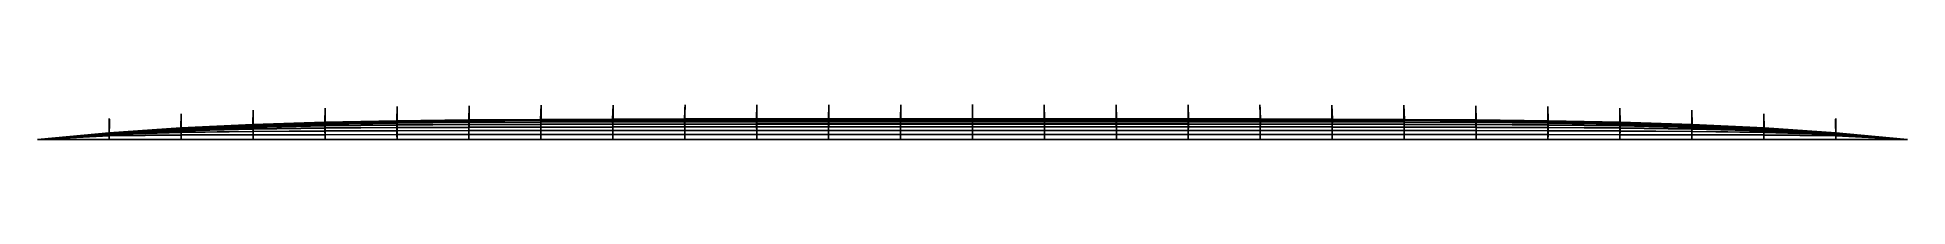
# Model space of a CAD drawing. Header units: metres. Extents: x 0 to 40, y 0 to 0.7.
import ezdxf

# ---------------------------------------------------------------- set-up
doc = ezdxf.new("R2010")
doc.units = ezdxf.units.M
doc.layers.add('Deflected structure', color=30, linetype='Continuous')
doc.layers.add('Original structure', color=3, linetype='Continuous')

msp = doc.modelspace()

# ---------------------------------------------------------------- linework, layer by layer
at = {"layer": 'Deflected structure'}
for p, q in [((1.533, 0.141, 15.625), (1.538, 0.441, 15.625)), ((1.533, 0.141, 14.062), (1.538, 0.441, 14.062)), ((1.533, 0.14, 17.187), (1.538, 0.44, 17.188)), ((1.533, 0.139, 12.499), (1.538, 0.439, 12.5)), ((1.533, 0.137, 10.936), (1.538, 0.437, 10.937)), ((1.533, 0.136, 18.75), (1.538, 0.436, 18.751)), ((1.534, 0.133, 9.373), (1.538, 0.433, 9.374)), ((1.534, 0.128, 20.313), (1.539, 0.428, 20.314)), ((1.534, 0.128, 7.811), (1.538, 0.428, 7.811)), ((1.534, 0.122, 6.248), (1.538, 0.422, 6.249)), ((1.535, 0.114, 4.685), (1.538, 0.414, 4.686)), ((1.535, 0.11, 21.876), (1.539, 0.41, 21.876)), ((1.535, 0.104, 3.123), (1.538, 0.404, 3.123)), ((1.538, 0.441, 14.062), (1.538, 0.439, 12.5)), ((1.538, 0.441, 15.625), (1.538, 0.441, 14.062)), ((1.538, 0.44, 17.188), (1.538, 0.441, 15.625)), ((1.538, 0.436, 18.751), (1.538, 0.44, 17.188)), ((1.538, 0.439, 12.5), (1.538, 0.437, 10.937)), ((1.538, 0.437, 10.937), (1.538, 0.433, 9.374)), ((1.539, 0.428, 20.314), (1.538, 0.436, 18.751)), ((1.538, 0.433, 9.374), (1.538, 0.428, 7.811)), ((1.538, 0.428, 7.811), (1.538, 0.422, 6.249)), ((1.538, 0.422, 6.249), (1.538, 0.414, 4.686)), ((1.538, 0.414, 4.686), (1.538, 0.404, 3.123)), ((1.538, 0.404, 3.123), (1.539, 0.382, 1.561)), ((1.539, 0.41, 21.876), (1.539, 0.428, 20.314)), ((1.539, 0.372, 23.439), (1.539, 0.41, 21.876)), ((3.069, 0.245, 14.062), (3.076, 0.545, 14.063)), ((3.069, 0.244, 12.499), (3.076, 0.544, 12.5)), ((3.069, 0.242, 15.625), (3.076, 0.542, 15.626)), ((3.069, 0.24, 10.936), (3.076, 0.54, 10.937)), ((3.069, 0.234, 17.188), (3.077, 0.534, 17.189)), ((3.07, 0.233, 9.373), (3.076, 0.533, 9.374)), ((3.07, 0.221, 7.81), (3.076, 0.521, 7.811)), ((3.07, 0.219, 18.752), (3.077, 0.519, 18.752)), ((3.071, 0.205, 6.247), (3.077, 0.505, 6.248)), ((3.071, 0.194, 20.315), (3.077, 0.493, 20.315)), ((3.072, 0.182, 4.685), (3.077, 0.482, 4.685)), ((3.073, 0.152, 21.877), (3.078, 0.452, 21.878)), ((3.073, 0.149, 3.122), (3.077, 0.449, 3.122)), ((3.076, 0.545, 14.063), (3.076, 0.544, 12.5)), ((3.076, 0.542, 15.626), (3.076, 0.545, 14.063)), ((3.076, 0.544, 12.5), (3.076, 0.54, 10.937)), ((3.077, 0.534, 17.189), (3.076, 0.542, 15.626)), ((3.076, 0.54, 10.937), (3.076, 0.533, 9.374)), ((3.076, 0.533, 9.374), (3.076, 0.521, 7.811)), ((3.076, 0.521, 7.811), (3.077, 0.505, 6.248)), ((3.077, 0.519, 18.752), (3.077, 0.534, 17.189)), ((3.077, 0.493, 20.315), (3.077, 0.519, 18.752)), ((3.077, 0.505, 6.248), (3.077, 0.482, 4.685)), ((3.078, 0.452, 21.878), (3.077, 0.493, 20.315)), ((3.077, 0.482, 4.685), (3.077, 0.449, 3.122)), ((3.077, 0.388, 23.439), (3.078, 0.452, 21.878)), ((3.077, 0.449, 3.122), (3.077, 0.393, 1.56)), ((4.607, 0.319, 12.499), (4.616, 0.619, 12.5)), ((4.607, 0.318, 14.063), (4.616, 0.618, 14.063)), ((4.607, 0.314, 10.936), (4.616, 0.613, 10.937)), ((4.607, 0.31, 15.626), (4.616, 0.61, 15.626)), ((4.608, 0.302, 9.373), (4.616, 0.602, 9.373)), ((4.608, 0.294, 17.189), (4.616, 0.594, 17.19)), ((4.608, 0.283, 7.81), (4.616, 0.583, 7.81)), ((4.609, 0.267, 18.752), (4.616, 0.567, 18.753)), ((4.609, 0.256, 6.247), (4.616, 0.556, 6.247)), ((4.61, 0.227, 20.315), (4.617, 0.527, 20.316)), ((4.611, 0.219, 4.684), (4.616, 0.519, 4.684)), ((4.612, 0.17, 21.878), (4.616, 0.47, 21.878)), ((4.612, 0.167, 3.122), (4.616, 0.467, 3.122)), ((4.616, 0.619, 12.5), (4.616, 0.613, 10.937)), ((4.616, 0.618, 14.063), (4.616, 0.619, 12.5)), ((4.616, 0.61, 15.626), (4.616, 0.618, 14.063)), ((4.616, 0.613, 10.937), (4.616, 0.602, 9.373)), ((4.616, 0.594, 17.19), (4.616, 0.61, 15.626)), ((4.616, 0.602, 9.373), (4.616, 0.583, 7.81)), ((4.616, 0.567, 18.753), (4.616, 0.594, 17.19)), ((4.616, 0.583, 7.81), (4.616, 0.556, 6.247)), ((4.617, 0.527, 20.316), (4.616, 0.567, 18.753)), ((4.616, 0.556, 6.247), (4.616, 0.519, 4.684)), ((4.616, 0.47, 21.878), (4.617, 0.527, 20.316)), ((4.616, 0.519, 4.684), (4.616, 0.467, 3.122)), ((4.616, 0.395, 23.439), (4.616, 0.47, 21.878)), ((4.616, 0.467, 3.122), (4.616, 0.396, 1.56)), ((6.145, 0.367, 12.499), (6.155, 0.667, 12.5)), ((6.145, 0.364, 14.063), (6.155, 0.664, 14.063)), ((6.146, 0.361, 10.936), (6.155, 0.661, 10.936)), ((6.146, 0.352, 15.626), (6.155, 0.652, 15.627)), ((6.146, 0.346, 9.372), (6.155, 0.646, 9.373)), ((6.146, 0.329, 17.19), (6.156, 0.629, 17.19)), ((6.147, 0.322, 7.809), (6.155, 0.622, 7.81)), ((6.147, 0.294, 18.753), (6.156, 0.593, 18.753)), ((6.148, 0.286, 6.246), (6.155, 0.586, 6.247)), ((6.149, 0.244, 20.316), (6.156, 0.544, 20.316)), ((6.149, 0.239, 4.684), (6.155, 0.538, 4.684)), ((6.151, 0.179, 21.878), (6.155, 0.479, 21.878)), ((6.151, 0.177, 3.121), (6.155, 0.476, 3.122)), ((6.155, 0.476, 3.122), (6.154, 0.398, 1.56)), ((6.155, 0.667, 12.5), (6.155, 0.661, 10.936)), ((6.155, 0.664, 14.063), (6.155, 0.667, 12.5)), ((6.155, 0.652, 15.627), (6.155, 0.664, 14.063)), ((6.155, 0.661, 10.936), (6.155, 0.646, 9.373)), ((6.156, 0.629, 17.19), (6.155, 0.652, 15.627)), ((6.155, 0.646, 9.373), (6.155, 0.622, 7.81)), ((6.155, 0.622, 7.81), (6.155, 0.586, 6.247)), ((6.155, 0.586, 6.247), (6.155, 0.538, 4.684)), ((6.155, 0.479, 21.878), (6.156, 0.544, 20.316)), ((6.155, 0.538, 4.684), (6.155, 0.476, 3.122)), ((6.155, 0.398, 23.44), (6.155, 0.479, 21.878)), ((6.156, 0.593, 18.753), (6.156, 0.629, 17.19)), ((6.156, 0.544, 20.316), (6.156, 0.593, 18.753)), ((7.685, 0.397, 12.499), (7.695, 0.697, 12.5)), ((7.685, 0.393, 14.063), (7.695, 0.693, 14.063)), ((7.685, 0.391, 10.936), (7.695, 0.691, 10.936)), ((7.685, 0.377, 15.626), (7.695, 0.677, 15.627)), ((7.685, 0.373, 9.372), (7.695, 0.673, 9.373)), ((7.685, 0.397, 12.499), (9.224, 0.415, 12.499)), ((7.685, 0.393, 14.063), (9.224, 0.41, 14.063)), ((7.685, 0.391, 10.936), (9.224, 0.409, 10.935)), ((7.686, 0.35, 17.19), (7.695, 0.649, 17.19)), ((7.686, 0.345, 7.809), (7.694, 0.644, 7.809)), ((7.687, 0.309, 18.753), (7.695, 0.609, 18.753)), ((7.687, 0.304, 6.246), (7.694, 0.603, 6.246)), ((7.688, 0.254, 20.316), (7.694, 0.554, 20.316)), ((7.688, 0.25, 4.683), (7.694, 0.55, 4.684)), ((7.689, 0.184, 21.878), (7.694, 0.484, 21.878)), ((7.69, 0.182, 3.121), (7.694, 0.482, 3.122)), ((7.693, 0.399, 23.439), (7.694, 0.484, 21.878)), ((7.694, 0.482, 3.122), (7.693, 0.4, 1.56)), ((7.695, 0.673, 9.373), (7.694, 0.644, 7.809)), ((7.694, 0.644, 7.809), (7.694, 0.603, 6.246)), ((7.694, 0.554, 20.316), (7.695, 0.609, 18.753)), ((7.694, 0.603, 6.246), (7.694, 0.55, 4.684)), ((7.694, 0.484, 21.878), (7.694, 0.554, 20.316)), ((7.694, 0.55, 4.684), (7.694, 0.482, 3.122)), ((7.695, 0.697, 12.5), (7.695, 0.691, 10.936)), ((7.695, 0.693, 14.063), (7.695, 0.697, 12.5)), ((7.695, 0.677, 15.627), (7.695, 0.693, 14.063)), ((7.695, 0.691, 10.936), (7.695, 0.673, 9.373)), ((7.695, 0.649, 17.19), (7.695, 0.677, 15.627)), ((7.695, 0.609, 18.753), (7.695, 0.649, 17.19)), ((9.224, 0.415, 12.499), (9.234, 0.715, 12.5)), ((9.224, 0.41, 14.063), (9.234, 0.71, 14.063)), ((9.224, 0.409, 10.935), (9.234, 0.708, 10.936)), ((9.224, 0.392, 15.626), (9.234, 0.692, 15.627)), ((9.224, 0.415, 12.499), (10.763, 0.426, 12.499)), ((9.224, 0.41, 14.063), (10.763, 0.42, 14.063)), ((9.224, 0.409, 10.935), (10.763, 0.419, 10.935)), ((9.224, 0.415, 12.499), (9.224, 0.409, 10.935)), ((9.224, 0.41, 14.063), (9.224, 0.415, 12.499)), ((9.224, 0.392, 15.626), (9.224, 0.41, 14.063)), ((9.224, 0.409, 10.935), (9.225, 0.39, 9.372)), ((9.224, 0.392, 15.626), (10.764, 0.401, 15.626)), ((9.225, 0.39, 9.372), (9.234, 0.689, 9.373)), ((9.225, 0.362, 17.19), (9.234, 0.661, 17.19)), ((9.225, 0.358, 7.809), (9.234, 0.658, 7.809)), ((9.226, 0.318, 18.753), (9.234, 0.617, 18.753)), ((9.226, 0.314, 6.246), (9.233, 0.614, 6.246)), ((9.227, 0.259, 20.316), (9.233, 0.559, 20.316)), ((9.227, 0.256, 4.683), (9.233, 0.556, 4.684)), ((9.228, 0.187, 21.878), (9.233, 0.487, 21.878)), ((9.228, 0.186, 3.121), (9.232, 0.486, 3.122)), ((9.23, 0.101, 1.56), (9.232, 0.401, 1.56)), ((9.23, 0.101, 23.439), (9.232, 0.4, 23.439)), ((9.232, 0.401, 1.56), (9.231, 0.3)), ((9.231, 0.3, 25), (9.232, 0.4, 23.439)), ((9.233, 0.556, 4.684), (9.232, 0.486, 3.122)), ((9.232, 0.4, 23.439), (9.233, 0.487, 21.878)), ((9.232, 0.486, 3.122), (9.232, 0.401, 1.56)), ((9.234, 0.658, 7.809), (9.233, 0.614, 6.246)), ((9.233, 0.559, 20.316), (9.234, 0.617, 18.753)), ((9.233, 0.614, 6.246), (9.233, 0.556, 4.684)), ((9.233, 0.487, 21.878), (9.233, 0.559, 20.316)), ((9.234, 0.715, 12.5), (9.234, 0.708, 10.936)), ((9.234, 0.71, 14.063), (9.234, 0.715, 12.5)), ((9.234, 0.692, 15.627), (9.234, 0.71, 14.063)), ((9.234, 0.708, 10.936), (9.234, 0.689, 9.373)), ((9.234, 0.661, 17.19), (9.234, 0.692, 15.627)), ((9.234, 0.689, 9.373), (9.234, 0.658, 7.809)), ((9.234, 0.617, 18.753), (9.234, 0.661, 17.19)), ((10.763, 0.426, 12.499), (10.773, 0.726, 12.5)), ((10.763, 0.42, 14.063), (10.773, 0.72, 14.063)), ((10.763, 0.419, 10.935), (10.773, 0.719, 10.936)), ((10.763, 0.426, 12.499), (12.303, 0.432, 12.499)), ((10.763, 0.426, 12.499), (10.763, 0.419, 10.935)), ((10.763, 0.42, 14.063), (10.763, 0.426, 12.499)), ((10.763, 0.42, 14.063), (12.303, 0.426, 14.063)), ((10.763, 0.419, 10.935), (12.303, 0.425, 10.935)), ((10.764, 0.401, 15.626), (10.763, 0.42, 14.063)), ((10.763, 0.419, 10.935), (10.764, 0.399, 9.372)), ((10.764, 0.401, 15.626), (10.773, 0.701, 15.627)), ((10.764, 0.399, 9.372), (10.773, 0.699, 9.372)), ((10.764, 0.369, 17.19), (10.773, 0.668, 17.19)), ((10.764, 0.401, 15.626), (12.303, 0.406, 15.627)), ((10.764, 0.399, 9.372), (12.303, 0.405, 9.372)), ((10.764, 0.369, 17.19), (10.764, 0.401, 15.626)), ((10.765, 0.366, 7.809), (10.773, 0.666, 7.809)), ((10.765, 0.323, 18.753), (10.773, 0.622, 18.754)), ((10.765, 0.32, 6.246), (10.772, 0.619, 6.246)), ((10.766, 0.263, 20.316), (10.772, 0.563, 20.316)), ((10.766, 0.26, 4.683), (10.772, 0.56, 4.684)), ((10.767, 0.189, 21.878), (10.771, 0.489, 21.878)), ((10.767, 0.188, 3.121), (10.771, 0.488, 3.122)), ((10.768, 0.101, 23.439), (10.77, 0.401, 23.439)), ((10.768, 0.102, 1.56), (10.77, 0.401, 1.56)), ((10.77, 0.401, 1.56), (10.769, 0.3)), ((10.769, 0.3, 25), (10.77, 0.401, 23.439)), ((10.77, 0.401, 23.439), (10.771, 0.489, 21.878)), ((10.771, 0.488, 3.122), (10.77, 0.401, 1.56)), ((10.771, 0.489, 21.878), (10.772, 0.563, 20.316)), ((10.772, 0.56, 4.684), (10.771, 0.488, 3.122)), ((10.773, 0.666, 7.809), (10.772, 0.619, 6.246)), ((10.772, 0.563, 20.316), (10.773, 0.622, 18.754)), ((10.772, 0.619, 6.246), (10.772, 0.56, 4.684)), ((10.773, 0.726, 12.5), (10.773, 0.719, 10.936)), ((10.773, 0.72, 14.063), (10.773, 0.726, 12.5)), ((10.773, 0.701, 15.627), (10.773, 0.72, 14.063)), ((10.773, 0.719, 10.936), (10.773, 0.699, 9.372)), ((10.773, 0.668, 17.19), (10.773, 0.701, 15.627)), ((10.773, 0.699, 9.372), (10.773, 0.666, 7.809)), ((10.773, 0.622, 18.754), (10.773, 0.668, 17.19)), ((12.303, 0.432, 12.499), (12.312, 0.732, 12.5)), ((12.303, 0.426, 14.063), (12.312, 0.726, 14.063)), ((12.303, 0.425, 10.935), (12.312, 0.725, 10.936)), ((12.303, 0.406, 15.627), (12.312, 0.706, 15.627)), ((12.303, 0.405, 9.372), (12.312, 0.704, 9.372)), ((12.303, 0.373, 17.19), (12.312, 0.672, 17.19)), ((12.303, 0.432, 12.499), (13.842, 0.436, 12.499)), ((12.303, 0.432, 12.499), (12.303, 0.425, 10.935)), ((12.303, 0.426, 14.063), (12.303, 0.432, 12.499)), ((12.303, 0.425, 10.935), (13.842, 0.429, 10.935)), ((12.303, 0.426, 14.063), (13.842, 0.429, 14.063)), ((12.303, 0.406, 15.627), (12.303, 0.426, 14.063)), ((12.303, 0.425, 10.935), (12.303, 0.405, 9.372)), ((12.303, 0.406, 15.627), (13.842, 0.409, 15.627)), ((12.303, 0.405, 9.372), (13.843, 0.408, 9.372)), ((12.303, 0.373, 17.19), (12.303, 0.406, 15.627)), ((12.303, 0.405, 9.372), (12.304, 0.371, 7.809)), ((12.304, 0.371, 7.809), (12.311, 0.67, 7.809)), ((12.304, 0.325, 18.753), (12.311, 0.625, 18.754)), ((12.304, 0.323, 6.246), (12.311, 0.623, 6.246)), ((12.305, 0.264, 20.316), (12.311, 0.564, 20.316)), ((12.305, 0.263, 4.683), (12.31, 0.562, 4.684)), ((12.306, 0.19, 21.878), (12.31, 0.49, 21.878)), ((12.306, 0.189, 3.121), (12.31, 0.489, 3.122)), ((12.307, 0.102, 1.56), (12.309, 0.402, 1.56)), ((12.307, 0.101, 23.439), (12.309, 0.401, 23.439)), ((12.309, 0.402, 1.56), (12.308, 0.3)), ((12.308, 0.3, 25), (12.309, 0.401, 23.439)), ((12.309, 0.401, 23.439), (12.31, 0.49, 21.878)), ((12.31, 0.489, 3.122), (12.309, 0.402, 1.56)), ((12.311, 0.623, 6.246), (12.31, 0.562, 4.684)), ((12.31, 0.49, 21.878), (12.311, 0.564, 20.316)), ((12.31, 0.562, 4.684), (12.31, 0.489, 3.122)), ((12.312, 0.704, 9.372), (12.311, 0.67, 7.809)), ((12.311, 0.625, 18.754), (12.312, 0.672, 17.19)), ((12.311, 0.67, 7.809), (12.311, 0.623, 6.246)), ((12.311, 0.564, 20.316), (12.311, 0.625, 18.754)), ((12.312, 0.732, 12.5), (12.312, 0.725, 10.936)), ((12.312, 0.726, 14.063), (12.312, 0.732, 12.5)), ((12.312, 0.706, 15.627), (12.312, 0.726, 14.063)), ((12.312, 0.725, 10.936), (12.312, 0.704, 9.372)), ((12.312, 0.672, 17.19), (12.312, 0.706, 15.627)), ((13.842, 0.436, 12.499), (13.851, 0.736, 12.5)), ((13.842, 0.429, 14.063), (13.851, 0.729, 14.063)), ((13.842, 0.429, 10.935), (13.851, 0.728, 10.936)), ((13.842, 0.409, 15.627), (13.851, 0.709, 15.627)), ((13.842, 0.436, 12.499), (15.382, 0.438, 12.499)), ((13.842, 0.436, 12.499), (13.842, 0.429, 10.935)), ((13.842, 0.429, 14.063), (13.842, 0.436, 12.499)), ((13.842, 0.429, 10.935), (15.382, 0.431, 10.935)), ((13.842, 0.429, 14.063), (15.382, 0.431, 14.063)), ((13.842, 0.429, 10.935), (13.843, 0.408, 9.372)), ((13.842, 0.409, 15.627), (13.842, 0.429, 14.063)), ((13.842, 0.409, 15.627), (15.382, 0.411, 15.627)), ((13.843, 0.375, 17.19), (13.842, 0.409, 15.627)), ((13.843, 0.408, 9.372), (13.851, 0.708, 9.372)), ((13.843, 0.375, 17.19), (13.85, 0.675, 17.191)), ((13.843, 0.373, 7.808), (13.85, 0.673, 7.809)), ((13.843, 0.327, 18.753), (13.85, 0.627, 18.754)), ((13.843, 0.408, 9.372), (15.382, 0.41, 9.372)), ((13.843, 0.408, 9.372), (13.843, 0.373, 7.808)), ((13.844, 0.325, 6.246), (13.85, 0.625, 6.246)), ((13.844, 0.266, 20.316), (13.849, 0.565, 20.316)), ((13.844, 0.264, 4.683), (13.849, 0.564, 4.684)), ((13.845, 0.191, 21.878), (13.848, 0.49, 21.878)), ((13.845, 0.19, 3.121), (13.848, 0.49, 3.122)), ((13.847, 0.402, 1.56), (13.846, 0.3)), ((13.846, 0.3, 25), (13.847, 0.402, 23.439)), ((13.846, 0.102, 23.439), (13.847, 0.402, 23.439)), ((13.846, 0.102, 1.56), (13.847, 0.402, 1.56)), ((13.848, 0.49, 3.122), (13.847, 0.402, 1.56)), ((13.847, 0.402, 23.439), (13.848, 0.49, 21.878)), ((13.848, 0.49, 21.878), (13.849, 0.565, 20.316)), ((13.849, 0.564, 4.684), (13.848, 0.49, 3.122)), ((13.849, 0.565, 20.316), (13.85, 0.627, 18.754)), ((13.85, 0.625, 6.246), (13.849, 0.564, 4.684)), ((13.85, 0.675, 17.191), (13.851, 0.709, 15.627)), ((13.851, 0.708, 9.372), (13.85, 0.673, 7.809)), ((13.85, 0.627, 18.754), (13.85, 0.675, 17.191)), ((13.85, 0.673, 7.809), (13.85, 0.625, 6.246)), ((13.851, 0.736, 12.5), (13.851, 0.728, 10.936)), ((13.851, 0.729, 14.063), (13.851, 0.736, 12.5)), ((13.851, 0.709, 15.627), (13.851, 0.729, 14.063)), ((13.851, 0.728, 10.936), (13.851, 0.708, 9.372)), ((15.382, 0.438, 12.499), (15.39, 0.738, 12.5)), ((15.382, 0.431, 14.063), (15.389, 0.731, 14.063)), ((15.382, 0.431, 10.935), (15.389, 0.73, 10.936)), ((15.382, 0.411, 15.627), (15.389, 0.71, 15.627)), ((15.382, 0.41, 9.372), (15.389, 0.709, 9.372)), ((15.382, 0.376, 17.19), (15.389, 0.676, 17.191)), ((15.382, 0.375, 7.808), (15.389, 0.675, 7.809)), ((15.382, 0.328, 18.753), (15.388, 0.628, 18.754)), ((15.382, 0.438, 12.499), (16.921, 0.439, 12.499)), ((15.382, 0.438, 12.499), (15.382, 0.431, 10.935)), ((15.382, 0.431, 14.063), (15.382, 0.438, 12.499)), ((15.382, 0.431, 10.935), (16.921, 0.432, 10.935)), ((15.382, 0.431, 14.063), (16.921, 0.432, 14.063)), ((15.382, 0.431, 10.935), (15.382, 0.41, 9.372)), ((15.382, 0.411, 15.627), (15.382, 0.431, 14.063)), ((15.382, 0.376, 17.19), (15.382, 0.411, 15.627)), ((15.382, 0.41, 9.372), (16.921, 0.411, 9.372)), ((15.382, 0.411, 15.627), (16.921, 0.411, 15.627)), ((15.382, 0.41, 9.372), (15.382, 0.375, 7.808)), ((15.383, 0.326, 6.246), (15.388, 0.626, 6.246)), ((15.383, 0.266, 20.316), (15.388, 0.566, 20.316)), ((15.383, 0.265, 4.683), (15.387, 0.565, 4.684)), ((15.384, 0.191, 21.878), (15.387, 0.491, 21.878)), ((15.384, 0.19, 3.121), (15.387, 0.49, 3.122)), ((15.384, 0.102, 23.439), (15.386, 0.402, 23.439)), ((15.384, 0.102, 1.56), (15.386, 0.402, 1.56)), ((15.386, 0.402, 1.56), (15.385, 0.3)), ((15.385, 0.3, 25), (15.386, 0.402, 23.439)), ((15.386, 0.402, 23.439), (15.387, 0.491, 21.878)), ((15.387, 0.49, 3.122), (15.386, 0.402, 1.56)), ((15.388, 0.626, 6.246), (15.387, 0.565, 4.684)), ((15.387, 0.491, 21.878), (15.388, 0.566, 20.316)), ((15.387, 0.565, 4.684), (15.387, 0.49, 3.122)), ((15.388, 0.628, 18.754), (15.389, 0.676, 17.191)), ((15.389, 0.675, 7.809), (15.388, 0.626, 6.246)), ((15.388, 0.566, 20.316), (15.388, 0.628, 18.754)), ((15.39, 0.738, 12.5), (15.389, 0.73, 10.936)), ((15.389, 0.731, 14.063), (15.39, 0.738, 12.5)), ((15.389, 0.71, 15.627), (15.389, 0.731, 14.063)), ((15.389, 0.73, 10.936), (15.389, 0.709, 9.372)), ((15.389, 0.676, 17.191), (15.389, 0.71, 15.627)), ((15.389, 0.709, 9.372), (15.389, 0.675, 7.809)), ((16.921, 0.439, 12.499), (16.928, 0.739, 12.5)), ((16.921, 0.432, 14.063), (16.928, 0.732, 14.063)), ((16.921, 0.432, 10.935), (16.928, 0.732, 10.936)), ((16.921, 0.411, 15.627), (16.928, 0.711, 15.627)), ((16.921, 0.411, 9.372), (16.928, 0.71, 9.372)), ((16.921, 0.377, 17.19), (16.927, 0.677, 17.191)), ((16.921, 0.439, 12.499), (16.921, 0.432, 10.935)), ((16.921, 0.432, 14.063), (16.921, 0.439, 12.499)), ((16.921, 0.439, 12.499), (18.461, 0.439, 12.499)), ((16.921, 0.432, 14.063), (18.461, 0.433, 14.063)), ((16.921, 0.432, 10.935), (16.921, 0.411, 9.372)), ((16.921, 0.411, 15.627), (16.921, 0.432, 14.063)), ((16.921, 0.432, 10.935), (18.461, 0.432, 10.935)), ((16.921, 0.411, 15.627), (18.461, 0.412, 15.627)), ((16.921, 0.411, 9.372), (16.922, 0.376, 7.808)), ((16.921, 0.377, 17.19), (16.921, 0.411, 15.627)), ((16.921, 0.411, 9.372), (18.461, 0.411, 9.372)), ((16.922, 0.376, 7.808), (16.927, 0.675, 7.809)), ((16.922, 0.329, 18.753), (16.927, 0.628, 18.754)), ((16.922, 0.327, 6.246), (16.927, 0.627, 6.246)), ((16.922, 0.266, 20.316), (16.926, 0.566, 20.316)), ((16.922, 0.265, 4.683), (16.926, 0.565, 4.684)), ((16.922, 0.191, 21.878), (16.925, 0.491, 21.878)), ((16.922, 0.19, 3.121), (16.925, 0.49, 3.122)), ((16.924, 0.402, 1.56), (16.923, 0.3)), ((16.923, 0.3, 25), (16.924, 0.402, 23.439)), ((16.923, 0.102, 23.439), (16.924, 0.402, 23.439)), ((16.923, 0.102, 1.56), (16.924, 0.402, 1.56)), ((16.924, 0.402, 23.439), (16.925, 0.491, 21.878)), ((16.925, 0.49, 3.122), (16.924, 0.402, 1.56)), ((16.925, 0.491, 21.878), (16.926, 0.566, 20.316)), ((16.926, 0.565, 4.684), (16.925, 0.49, 3.122)), ((16.926, 0.566, 20.316), (16.927, 0.628, 18.754)), ((16.927, 0.627, 6.246), (16.926, 0.565, 4.684)), ((16.927, 0.677, 17.191), (16.928, 0.711, 15.627)), ((16.928, 0.71, 9.372), (16.927, 0.675, 7.809)), ((16.927, 0.628, 18.754), (16.927, 0.677, 17.191)), ((16.927, 0.675, 7.809), (16.927, 0.627, 6.246)), ((16.928, 0.739, 12.5), (16.928, 0.732, 10.936)), ((16.928, 0.732, 14.063), (16.928, 0.739, 12.5)), ((16.928, 0.732, 10.936), (16.928, 0.71, 9.372)), ((16.928, 0.711, 15.627), (16.928, 0.732, 14.063)), ((18.461, 0.439, 12.499), (18.466, 0.739, 12.5)), ((18.461, 0.433, 14.063), (18.466, 0.733, 14.063)), ((18.461, 0.432, 10.935), (18.466, 0.732, 10.936)), ((18.461, 0.412, 15.627), (18.466, 0.712, 15.627)), ((18.461, 0.411, 9.372), (18.465, 0.711, 9.372)), ((18.461, 0.377, 17.19), (18.465, 0.677, 17.191)), ((18.461, 0.376, 7.808), (18.465, 0.676, 7.809)), ((18.461, 0.329, 18.753), (18.465, 0.629, 18.754)), ((18.461, 0.327, 6.246), (18.465, 0.627, 6.246)), ((18.461, 0.267, 20.316), (18.464, 0.567, 20.316)), ((18.461, 0.265, 4.683), (18.464, 0.565, 4.684)), ((18.461, 0.191, 21.878), (18.463, 0.491, 21.878)), ((18.461, 0.19, 3.121), (18.463, 0.49, 3.122)), ((18.461, 0.439, 12.499), (20, 0.44, 12.499)), ((18.461, 0.439, 12.499), (18.461, 0.432, 10.935)), ((18.461, 0.433, 14.063), (18.461, 0.439, 12.499)), ((18.461, 0.412, 15.627), (18.461, 0.433, 14.063)), ((18.461, 0.433, 14.063), (20, 0.433, 14.063)), ((18.461, 0.432, 10.935), (18.461, 0.411, 9.372)), ((18.461, 0.432, 10.935), (20, 0.432, 10.935)), ((18.461, 0.377, 17.19), (18.461, 0.412, 15.627)), ((18.461, 0.412, 15.627), (20, 0.412, 15.627)), ((18.461, 0.411, 9.372), (18.461, 0.376, 7.808)), ((18.461, 0.411, 9.372), (20, 0.411, 9.372)), ((18.461, 0.102, 23.439), (18.462, 0.402, 23.439)), ((18.461, 0.102, 1.56), (18.462, 0.402, 1.56)), ((18.462, 0.402, 23.439), (18.463, 0.491, 21.878)), ((18.463, 0.49, 3.122), (18.462, 0.402, 1.56)), ((18.462, 0.402, 1.56), (18.462, 0.3)), ((18.462, 0.3, 25), (18.462, 0.402, 23.439)), ((18.463, 0.491, 21.878), (18.464, 0.567, 20.316)), ((18.464, 0.565, 4.684), (18.463, 0.49, 3.122)), ((18.464, 0.567, 20.316), (18.465, 0.629, 18.754)), ((18.465, 0.627, 6.246), (18.464, 0.565, 4.684)), ((18.466, 0.732, 10.936), (18.465, 0.711, 9.372)), ((18.465, 0.677, 17.191), (18.466, 0.712, 15.627)), ((18.465, 0.711, 9.372), (18.465, 0.676, 7.809)), ((18.465, 0.629, 18.754), (18.465, 0.677, 17.191)), ((18.465, 0.676, 7.809), (18.465, 0.627, 6.246)), ((18.466, 0.739, 12.5), (18.466, 0.732, 10.936)), ((18.466, 0.733, 14.063), (18.466, 0.739, 12.5)), ((18.466, 0.712, 15.627), (18.466, 0.733, 14.063)), ((20, 0.74, 12.5), (20, 0.732, 10.936)), ((20, 0.733, 14.063), (20, 0.74, 12.5)), ((20, 0.44, 12.499), (20, 0.74, 12.5)), ((20, 0.712, 15.627), (20, 0.733, 14.063)), ((20, 0.433, 14.063), (20, 0.733, 14.063)), ((20, 0.732, 10.936), (20, 0.711, 9.372)), ((20, 0.432, 10.935), (20, 0.732, 10.936)), ((20, 0.677, 17.191), (20, 0.712, 15.627)), ((20, 0.412, 15.627), (20, 0.712, 15.627)), ((20, 0.711, 9.372), (20, 0.676, 7.809)), ((20, 0.411, 9.372), (20, 0.711, 9.372)), ((20, 0.629, 18.754), (20, 0.677, 17.191)), ((20, 0.377, 17.19), (20, 0.677, 17.191)), ((20, 0.676, 7.809), (20, 0.627, 6.246)), ((20, 0.376, 7.808), (20, 0.676, 7.809)), ((20, 0.567, 20.316), (20, 0.629, 18.754)), ((20, 0.329, 18.753), (20, 0.629, 18.754)), ((20, 0.627, 6.246), (20, 0.565, 4.683)), ((20, 0.327, 6.246), (20, 0.627, 6.246)), ((20, 0.491, 21.878), (20, 0.567, 20.316)), ((20, 0.267, 20.316), (20, 0.567, 20.316)), ((20, 0.565, 4.683), (20, 0.49, 3.122)), ((20, 0.265, 4.683), (20, 0.565, 4.683)), ((20, 0.402, 23.439), (20, 0.491, 21.878)), ((20, 0.191, 21.878), (20, 0.491, 21.878)), ((20, 0.49, 3.122), (20, 0.402, 1.56)), ((20, 0.19, 3.121), (20, 0.49, 3.122)), ((20, 0.44, 12.499), (20, 0.432, 10.935)), ((20, 0.433, 14.063), (20, 0.44, 12.499)), ((20, 0.44, 12.499), (21.539, 0.439, 12.499)), ((20, 0.412, 15.627), (20, 0.433, 14.063)), ((20, 0.433, 14.063), (21.539, 0.433, 14.063)), ((20, 0.432, 10.935), (20, 0.411, 9.372)), ((20, 0.432, 10.935), (21.539, 0.432, 10.935)), ((20, 0.377, 17.19), (20, 0.412, 15.627)), ((20, 0.412, 15.627), (21.539, 0.412, 15.627)), ((20, 0.411, 9.372), (20, 0.376, 7.808)), ((20, 0.411, 9.372), (21.539, 0.411, 9.372)), ((20, 0.402, 1.56), (20, 0.3)), ((20, 0.3, 25), (20, 0.402, 23.439)), ((20, 0.102, 23.439), (20, 0.402, 23.439)), ((20, 0.102, 1.56), (20, 0.402, 1.56)), ((21.534, 0.739, 12.5), (21.534, 0.732, 10.936)), ((21.534, 0.733, 14.063), (21.534, 0.739, 12.5)), ((21.539, 0.439, 12.499), (21.534, 0.739, 12.5)), ((21.534, 0.712, 15.627), (21.534, 0.733, 14.063)), ((21.539, 0.433, 14.063), (21.534, 0.733, 14.063)), ((21.534, 0.732, 10.936), (21.535, 0.711, 9.372)), ((21.539, 0.432, 10.935), (21.534, 0.732, 10.936)), ((21.535, 0.677, 17.191), (21.534, 0.712, 15.627)), ((21.539, 0.412, 15.627), (21.534, 0.712, 15.627)), ((21.535, 0.711, 9.372), (21.535, 0.676, 7.809)), ((21.539, 0.411, 9.372), (21.535, 0.711, 9.372)), ((21.535, 0.629, 18.754), (21.535, 0.677, 17.191)), ((21.539, 0.377, 17.19), (21.535, 0.677, 17.191)), ((21.535, 0.676, 7.809), (21.535, 0.627, 6.246)), ((21.539, 0.376, 7.808), (21.535, 0.676, 7.809)), ((21.536, 0.567, 20.316), (21.535, 0.629, 18.754)), ((21.539, 0.329, 18.753), (21.535, 0.629, 18.754)), ((21.535, 0.627, 6.246), (21.536, 0.565, 4.684)), ((21.539, 0.327, 6.246), (21.535, 0.627, 6.246)), ((21.537, 0.491, 21.878), (21.536, 0.567, 20.316)), ((21.539, 0.267, 20.316), (21.536, 0.567, 20.316)), ((21.536, 0.565, 4.684), (21.537, 0.49, 3.122)), ((21.539, 0.265, 4.683), (21.536, 0.565, 4.684)), ((21.538, 0.402, 23.439), (21.537, 0.491, 21.878)), ((21.539, 0.191, 21.878), (21.537, 0.491, 21.878)), ((21.537, 0.49, 3.122), (21.538, 0.402, 1.56)), ((21.539, 0.19, 3.121), (21.537, 0.49, 3.122)), ((21.538, 0.402, 1.56), (21.538, 0.3)), ((21.538, 0.3, 25), (21.538, 0.402, 23.439)), ((21.539, 0.102, 23.439), (21.538, 0.402, 23.439)), ((21.539, 0.102, 1.56), (21.538, 0.402, 1.56)), ((21.539, 0.439, 12.499), (21.539, 0.432, 10.935)), ((21.539, 0.433, 14.063), (21.539, 0.439, 12.499)), ((21.539, 0.439, 12.499), (23.079, 0.439, 12.499)), ((21.539, 0.412, 15.627), (21.539, 0.433, 14.063)), ((21.539, 0.433, 14.063), (23.079, 0.432, 14.063)), ((21.539, 0.432, 10.935), (21.539, 0.411, 9.372)), ((21.539, 0.432, 10.935), (23.079, 0.432, 10.935)), ((21.539, 0.377, 17.19), (21.539, 0.412, 15.627)), ((21.539, 0.412, 15.627), (23.079, 0.411, 15.627)), ((21.539, 0.411, 9.372), (21.539, 0.376, 7.808)), ((21.539, 0.411, 9.372), (23.079, 0.411, 9.372)), ((23.072, 0.739, 12.5), (23.072, 0.732, 10.936)), ((23.072, 0.732, 14.063), (23.072, 0.739, 12.5)), ((23.079, 0.439, 12.499), (23.072, 0.739, 12.5)), ((23.072, 0.732, 10.936), (23.072, 0.71, 9.372)), ((23.072, 0.711, 15.627), (23.072, 0.732, 14.063)), ((23.079, 0.432, 14.063), (23.072, 0.732, 14.063)), ((23.079, 0.432, 10.935), (23.072, 0.732, 10.936)), ((23.073, 0.677, 17.191), (23.072, 0.711, 15.627)), ((23.079, 0.411, 15.627), (23.072, 0.711, 15.627)), ((23.072, 0.71, 9.372), (23.073, 0.675, 7.809)), ((23.079, 0.411, 9.372), (23.072, 0.71, 9.372)), ((23.073, 0.628, 18.754), (23.073, 0.677, 17.191)), ((23.079, 0.377, 17.19), (23.073, 0.677, 17.191)), ((23.073, 0.675, 7.809), (23.073, 0.627, 6.246)), ((23.078, 0.376, 7.808), (23.073, 0.675, 7.809)), ((23.074, 0.566, 20.316), (23.073, 0.628, 18.754)), ((23.078, 0.329, 18.753), (23.073, 0.628, 18.754)), ((23.073, 0.627, 6.246), (23.074, 0.565, 4.684)), ((23.078, 0.327, 6.246), (23.073, 0.627, 6.246)), ((23.075, 0.491, 21.878), (23.074, 0.566, 20.316)), ((23.078, 0.266, 20.316), (23.074, 0.566, 20.316)), ((23.074, 0.565, 4.684), (23.075, 0.49, 3.122)), ((23.078, 0.265, 4.683), (23.074, 0.565, 4.684)), ((23.076, 0.402, 23.439), (23.075, 0.491, 21.878)), ((23.078, 0.191, 21.878), (23.075, 0.491, 21.878)), ((23.075, 0.49, 3.122), (23.076, 0.402, 1.56)), ((23.078, 0.19, 3.121), (23.075, 0.49, 3.122)), ((23.076, 0.402, 1.56), (23.077, 0.3)), ((23.077, 0.3, 25), (23.076, 0.402, 23.439)), ((23.077, 0.102, 23.439), (23.076, 0.402, 23.439)), ((23.077, 0.102, 1.56), (23.076, 0.402, 1.56)), ((23.079, 0.411, 9.372), (23.078, 0.376, 7.808)), ((23.079, 0.439, 12.499), (23.079, 0.432, 10.935)), ((23.079, 0.432, 14.063), (23.079, 0.439, 12.499)), ((23.079, 0.439, 12.499), (24.618, 0.438, 12.499)), ((23.079, 0.432, 10.935), (23.079, 0.411, 9.372)), ((23.079, 0.411, 15.627), (23.079, 0.432, 14.063)), ((23.079, 0.432, 10.935), (24.618, 0.431, 10.935)), ((23.079, 0.432, 14.063), (24.618, 0.431, 14.063)), ((23.079, 0.377, 17.19), (23.079, 0.411, 15.627)), ((23.079, 0.411, 9.372), (24.618, 0.41, 9.372)), ((23.079, 0.411, 15.627), (24.618, 0.411, 15.627)), ((24.61, 0.738, 12.5), (24.611, 0.73, 10.936)), ((24.611, 0.731, 14.063), (24.61, 0.738, 12.5)), ((24.618, 0.438, 12.499), (24.61, 0.738, 12.5)), ((24.611, 0.71, 15.627), (24.611, 0.731, 14.063)), ((24.618, 0.431, 14.063), (24.611, 0.731, 14.063)), ((24.611, 0.73, 10.936), (24.611, 0.709, 9.372)), ((24.618, 0.431, 10.935), (24.611, 0.73, 10.936)), ((24.611, 0.676, 17.191), (24.611, 0.71, 15.627)), ((24.618, 0.411, 15.627), (24.611, 0.71, 15.627)), ((24.611, 0.709, 9.372), (24.611, 0.675, 7.809)), ((24.618, 0.41, 9.372), (24.611, 0.709, 9.372)), ((24.612, 0.628, 18.754), (24.611, 0.676, 17.191)), ((24.618, 0.376, 17.19), (24.611, 0.676, 17.191)), ((24.611, 0.675, 7.809), (24.612, 0.626, 6.246)), ((24.618, 0.375, 7.808), (24.611, 0.675, 7.809)), ((24.612, 0.566, 20.316), (24.612, 0.628, 18.754)), ((24.618, 0.328, 18.753), (24.612, 0.628, 18.754)), ((24.612, 0.626, 6.246), (24.613, 0.565, 4.684)), ((24.617, 0.326, 6.246), (24.612, 0.626, 6.246)), ((24.613, 0.491, 21.878), (24.612, 0.566, 20.316)), ((24.617, 0.266, 20.316), (24.612, 0.566, 20.316)), ((24.613, 0.565, 4.684), (24.613, 0.49, 3.122)), ((24.617, 0.265, 4.683), (24.613, 0.565, 4.684)), ((24.614, 0.402, 23.439), (24.613, 0.491, 21.878)), ((24.616, 0.191, 21.878), (24.613, 0.491, 21.878)), ((24.613, 0.49, 3.122), (24.614, 0.402, 1.56)), ((24.616, 0.19, 3.121), (24.613, 0.49, 3.122)), ((24.614, 0.402, 1.56), (24.615, 0.3)), ((24.615, 0.3, 25), (24.614, 0.402, 23.439)), ((24.616, 0.102, 23.439), (24.614, 0.402, 23.439)), ((24.616, 0.102, 1.56), (24.614, 0.402, 1.56)), ((24.618, 0.438, 12.499), (24.618, 0.431, 10.935)), ((24.618, 0.431, 14.063), (24.618, 0.438, 12.499)), ((24.618, 0.438, 12.499), (26.158, 0.436, 12.499)), ((24.618, 0.431, 10.935), (24.618, 0.41, 9.372)), ((24.618, 0.411, 15.627), (24.618, 0.431, 14.063)), ((24.618, 0.431, 10.935), (26.158, 0.429, 10.935)), ((24.618, 0.431, 14.063), (26.158, 0.429, 14.063)), ((24.618, 0.376, 17.19), (24.618, 0.411, 15.627)), ((24.618, 0.411, 15.627), (26.158, 0.409, 15.627)), ((24.618, 0.41, 9.372), (24.618, 0.375, 7.808)), ((24.618, 0.41, 9.372), (26.157, 0.408, 9.372)), ((26.149, 0.736, 12.5), (26.149, 0.728, 10.936)), ((26.149, 0.729, 14.063), (26.149, 0.736, 12.5)), ((26.158, 0.436, 12.499), (26.149, 0.736, 12.5)), ((26.149, 0.709, 15.627), (26.149, 0.729, 14.063)), ((26.158, 0.429, 14.063), (26.149, 0.729, 14.063)), ((26.149, 0.728, 10.936), (26.149, 0.708, 9.372)), ((26.158, 0.429, 10.935), (26.149, 0.728, 10.936)), ((26.15, 0.675, 17.191), (26.149, 0.709, 15.627)), ((26.158, 0.409, 15.627), (26.149, 0.709, 15.627)), ((26.149, 0.708, 9.372), (26.15, 0.673, 7.809)), ((26.157, 0.408, 9.372), (26.149, 0.708, 9.372)), ((26.15, 0.627, 18.754), (26.15, 0.675, 17.191)), ((26.157, 0.375, 17.19), (26.15, 0.675, 17.191)), ((26.15, 0.673, 7.809), (26.15, 0.625, 6.246)), ((26.157, 0.373, 7.808), (26.15, 0.673, 7.809)), ((26.151, 0.565, 20.316), (26.15, 0.627, 18.754)), ((26.157, 0.327, 18.753), (26.15, 0.627, 18.754)), ((26.15, 0.625, 6.246), (26.151, 0.564, 4.684)), ((26.156, 0.325, 6.246), (26.15, 0.625, 6.246)), ((26.152, 0.49, 21.878), (26.151, 0.565, 20.316)), ((26.156, 0.266, 20.316), (26.151, 0.565, 20.316)), ((26.151, 0.564, 4.684), (26.152, 0.49, 3.122)), ((26.156, 0.264, 4.683), (26.151, 0.564, 4.684)), ((26.152, 0.49, 3.122), (26.153, 0.402, 1.56)), ((26.153, 0.402, 23.439), (26.152, 0.49, 21.878)), ((26.155, 0.191, 21.878), (26.152, 0.49, 21.878)), ((26.155, 0.19, 3.121), (26.152, 0.49, 3.122)), ((26.153, 0.402, 1.56), (26.154, 0.3)), ((26.154, 0.3, 25), (26.153, 0.402, 23.439)), ((26.154, 0.102, 23.439), (26.153, 0.402, 23.439)), ((26.154, 0.102, 1.56), (26.153, 0.402, 1.56)), ((26.158, 0.429, 10.935), (26.157, 0.408, 9.372)), ((26.157, 0.375, 17.19), (26.158, 0.409, 15.627)), ((26.157, 0.408, 9.372), (26.157, 0.373, 7.808)), ((26.157, 0.408, 9.372), (27.697, 0.405, 9.372)), ((26.158, 0.436, 12.499), (26.158, 0.429, 10.935)), ((26.158, 0.429, 14.063), (26.158, 0.436, 12.499)), ((26.158, 0.436, 12.499), (27.697, 0.432, 12.499)), ((26.158, 0.409, 15.627), (26.158, 0.429, 14.063)), ((26.158, 0.429, 10.935), (27.697, 0.425, 10.935)), ((26.158, 0.429, 14.063), (27.697, 0.426, 14.063)), ((26.158, 0.409, 15.627), (27.697, 0.406, 15.627)), ((27.688, 0.732, 12.5), (27.688, 0.725, 10.936)), ((27.688, 0.726, 14.063), (27.688, 0.732, 12.5)), ((27.697, 0.432, 12.499), (27.688, 0.732, 12.5)), ((27.688, 0.706, 15.627), (27.688, 0.726, 14.063)), ((27.697, 0.426, 14.063), (27.688, 0.726, 14.063)), ((27.688, 0.725, 10.936), (27.688, 0.704, 9.372)), ((27.697, 0.425, 10.935), (27.688, 0.725, 10.936)), ((27.688, 0.672, 17.19), (27.688, 0.706, 15.627)), ((27.697, 0.406, 15.627), (27.688, 0.706, 15.627)), ((27.688, 0.704, 9.372), (27.689, 0.67, 7.809)), ((27.697, 0.405, 9.372), (27.688, 0.704, 9.372)), ((27.689, 0.625, 18.754), (27.688, 0.672, 17.19)), ((27.697, 0.373, 17.19), (27.688, 0.672, 17.19)), ((27.689, 0.67, 7.809), (27.689, 0.623, 6.246)), ((27.696, 0.371, 7.809), (27.689, 0.67, 7.809)), ((27.689, 0.564, 20.316), (27.689, 0.625, 18.754)), ((27.696, 0.325, 18.753), (27.689, 0.625, 18.754)), ((27.689, 0.623, 6.246), (27.69, 0.562, 4.684)), ((27.696, 0.323, 6.246), (27.689, 0.623, 6.246)), ((27.69, 0.49, 21.878), (27.689, 0.564, 20.316)), ((27.695, 0.264, 20.316), (27.689, 0.564, 20.316)), ((27.69, 0.562, 4.684), (27.69, 0.489, 3.122)), ((27.695, 0.263, 4.683), (27.69, 0.562, 4.684)), ((27.691, 0.401, 23.439), (27.69, 0.49, 21.878)), ((27.694, 0.19, 21.878), (27.69, 0.49, 21.878)), ((27.69, 0.489, 3.122), (27.691, 0.402, 1.56)), ((27.694, 0.189, 3.121), (27.69, 0.489, 3.122)), ((27.691, 0.402, 1.56), (27.692, 0.3)), ((27.693, 0.102, 1.56), (27.691, 0.402, 1.56)), ((27.692, 0.3, 25), (27.691, 0.401, 23.439)), ((27.693, 0.101, 23.439), (27.691, 0.401, 23.439)), ((27.697, 0.405, 9.372), (27.696, 0.371, 7.809)), ((27.697, 0.432, 12.499), (27.697, 0.425, 10.935)), ((27.697, 0.426, 14.063), (27.697, 0.432, 12.499)), ((27.697, 0.432, 12.499), (29.237, 0.426, 12.499)), ((27.697, 0.406, 15.627), (27.697, 0.426, 14.063)), ((27.697, 0.426, 14.063), (29.237, 0.42, 14.063)), ((27.697, 0.425, 10.935), (27.697, 0.405, 9.372)), ((27.697, 0.425, 10.935), (29.237, 0.419, 10.935)), ((27.697, 0.373, 17.19), (27.697, 0.406, 15.627)), ((27.697, 0.406, 15.627), (29.236, 0.401, 15.626)), ((27.697, 0.405, 9.372), (29.236, 0.399, 9.372)), ((29.227, 0.726, 12.5), (29.227, 0.719, 10.936)), ((29.227, 0.72, 14.063), (29.227, 0.726, 12.5)), ((29.237, 0.426, 12.499), (29.227, 0.726, 12.5)), ((29.227, 0.701, 15.627), (29.227, 0.72, 14.063)), ((29.237, 0.42, 14.063), (29.227, 0.72, 14.063)), ((29.227, 0.719, 10.936), (29.227, 0.699, 9.372)), ((29.237, 0.419, 10.935), (29.227, 0.719, 10.936)), ((29.227, 0.668, 17.19), (29.227, 0.701, 15.627)), ((29.236, 0.401, 15.626), (29.227, 0.701, 15.627)), ((29.227, 0.699, 9.372), (29.227, 0.666, 7.809)), ((29.236, 0.399, 9.372), (29.227, 0.699, 9.372)), ((29.227, 0.622, 18.754), (29.227, 0.668, 17.19)), ((29.236, 0.369, 17.19), (29.227, 0.668, 17.19)), ((29.227, 0.666, 7.809), (29.228, 0.619, 6.246)), ((29.235, 0.366, 7.809), (29.227, 0.666, 7.809)), ((29.228, 0.563, 20.316), (29.227, 0.622, 18.754)), ((29.235, 0.323, 18.753), (29.227, 0.622, 18.754)), ((29.228, 0.619, 6.246), (29.228, 0.56, 4.684)), ((29.235, 0.32, 6.246), (29.228, 0.619, 6.246)), ((29.229, 0.489, 21.878), (29.228, 0.563, 20.316)), ((29.234, 0.263, 20.316), (29.228, 0.563, 20.316)), ((29.228, 0.56, 4.684), (29.229, 0.488, 3.122)), ((29.234, 0.26, 4.683), (29.228, 0.56, 4.684)), ((29.23, 0.401, 23.439), (29.229, 0.489, 21.878)), ((29.233, 0.189, 21.878), (29.229, 0.489, 21.878)), ((29.229, 0.488, 3.122), (29.23, 0.401, 1.56)), ((29.233, 0.188, 3.121), (29.229, 0.488, 3.122)), ((29.23, 0.401, 1.56), (29.231, 0.3)), ((29.231, 0.3, 25), (29.23, 0.401, 23.439)), ((29.232, 0.101, 23.439), (29.23, 0.401, 23.439)), ((29.232, 0.102, 1.56), (29.23, 0.401, 1.56)), ((29.236, 0.401, 15.626), (29.237, 0.42, 14.063)), ((29.237, 0.419, 10.935), (29.236, 0.399, 9.372)), ((29.236, 0.369, 17.19), (29.236, 0.401, 15.626)), ((29.236, 0.401, 15.626), (30.776, 0.392, 15.626)), ((29.237, 0.426, 12.499), (29.237, 0.419, 10.935)), ((29.237, 0.42, 14.063), (29.237, 0.426, 12.499)), ((29.237, 0.426, 12.499), (30.776, 0.415, 12.499)), ((29.237, 0.42, 14.063), (30.776, 0.41, 14.063)), ((29.237, 0.419, 10.935), (30.776, 0.409, 10.935)), ((30.766, 0.715, 12.5), (30.766, 0.708, 10.936)), ((30.766, 0.71, 14.063), (30.766, 0.715, 12.5)), ((30.776, 0.415, 12.499), (30.766, 0.715, 12.5)), ((30.766, 0.692, 15.627), (30.766, 0.71, 14.063)), ((30.776, 0.41, 14.063), (30.766, 0.71, 14.063)), ((30.766, 0.708, 10.936), (30.766, 0.689, 9.373)), ((30.776, 0.409, 10.935), (30.766, 0.708, 10.936)), ((30.766, 0.661, 17.19), (30.766, 0.692, 15.627)), ((30.776, 0.392, 15.626), (30.766, 0.692, 15.627)), ((30.766, 0.689, 9.373), (30.766, 0.658, 7.809)), ((30.775, 0.39, 9.372), (30.766, 0.689, 9.373)), ((30.766, 0.617, 18.753), (30.766, 0.661, 17.19)), ((30.775, 0.362, 17.19), (30.766, 0.661, 17.19)), ((30.766, 0.658, 7.809), (30.767, 0.614, 6.246)), ((30.775, 0.358, 7.809), (30.766, 0.658, 7.809)), ((30.767, 0.559, 20.316), (30.766, 0.617, 18.753)), ((30.774, 0.318, 18.753), (30.766, 0.617, 18.753)), ((30.767, 0.614, 6.246), (30.767, 0.556, 4.684)), ((30.774, 0.314, 6.246), (30.767, 0.614, 6.246)), ((30.767, 0.487, 21.878), (30.767, 0.559, 20.316)), ((30.773, 0.259, 20.316), (30.767, 0.559, 20.316)), ((30.767, 0.556, 4.684), (30.768, 0.486, 3.122)), ((30.773, 0.256, 4.683), (30.767, 0.556, 4.684)), ((30.768, 0.4, 23.439), (30.767, 0.487, 21.878)), ((30.772, 0.187, 21.878), (30.767, 0.487, 21.878)), ((30.768, 0.486, 3.122), (30.768, 0.401, 1.56)), ((30.772, 0.186, 3.121), (30.768, 0.486, 3.122)), ((30.768, 0.401, 1.56), (30.769, 0.3)), ((30.77, 0.101, 1.56), (30.768, 0.401, 1.56)), ((30.769, 0.3, 25), (30.768, 0.4, 23.439)), ((30.77, 0.101, 23.439), (30.768, 0.4, 23.439)), ((30.776, 0.409, 10.935), (30.775, 0.39, 9.372)), ((30.776, 0.415, 12.499), (30.776, 0.409, 10.935)), ((30.776, 0.41, 14.063), (30.776, 0.415, 12.499)), ((30.776, 0.415, 12.499), (32.315, 0.397, 12.499)), ((30.776, 0.392, 15.626), (30.776, 0.41, 14.063)), ((30.776, 0.41, 14.063), (32.315, 0.393, 14.063)), ((30.776, 0.409, 10.935), (32.315, 0.391, 10.936)), ((32.305, 0.697, 12.5), (32.305, 0.691, 10.936)), ((32.305, 0.693, 14.063), (32.305, 0.697, 12.5)), ((32.315, 0.397, 12.499), (32.305, 0.697, 12.5)), ((32.305, 0.677, 15.627), (32.305, 0.693, 14.063)), ((32.315, 0.393, 14.063), (32.305, 0.693, 14.063)), ((32.305, 0.691, 10.936), (32.305, 0.673, 9.373)), ((32.315, 0.391, 10.936), (32.305, 0.691, 10.936)), ((32.305, 0.649, 17.19), (32.305, 0.677, 15.627)), ((32.315, 0.377, 15.626), (32.305, 0.677, 15.627)), ((32.305, 0.673, 9.373), (32.306, 0.644, 7.809)), ((32.315, 0.373, 9.372), (32.305, 0.673, 9.373)), ((32.305, 0.609, 18.753), (32.305, 0.649, 17.19)), ((32.314, 0.35, 17.19), (32.305, 0.649, 17.19)), ((32.306, 0.554, 20.316), (32.305, 0.609, 18.753)), ((32.313, 0.309, 18.753), (32.305, 0.609, 18.753)), ((32.306, 0.644, 7.809), (32.306, 0.603, 6.246)), ((32.314, 0.345, 7.809), (32.306, 0.644, 7.809)), ((32.306, 0.603, 6.246), (32.306, 0.55, 4.684)), ((32.313, 0.304, 6.246), (32.306, 0.603, 6.246)), ((32.306, 0.484, 21.878), (32.306, 0.554, 20.316)), ((32.312, 0.254, 20.316), (32.306, 0.554, 20.316)), ((32.306, 0.55, 4.684), (32.306, 0.482, 3.122)), ((32.312, 0.25, 4.683), (32.306, 0.55, 4.684)), ((32.307, 0.399, 23.439), (32.306, 0.484, 21.878)), ((32.311, 0.184, 21.878), (32.306, 0.484, 21.878)), ((32.306, 0.482, 3.122), (32.307, 0.4, 1.56)), ((32.31, 0.182, 3.121), (32.306, 0.482, 3.122)), ((33.844, 0.629, 17.19), (33.845, 0.652, 15.627)), ((33.844, 0.593, 18.753), (33.844, 0.629, 17.19)), ((33.854, 0.329, 17.19), (33.844, 0.629, 17.19)), ((33.844, 0.544, 20.316), (33.844, 0.593, 18.753)), ((33.853, 0.294, 18.753), (33.844, 0.593, 18.753)), ((33.845, 0.479, 21.878), (33.844, 0.544, 20.316)), ((33.851, 0.244, 20.316), (33.844, 0.544, 20.316)), ((33.845, 0.667, 12.5), (33.845, 0.661, 10.936)), ((33.845, 0.664, 14.063), (33.845, 0.667, 12.5)), ((33.855, 0.367, 12.499), (33.845, 0.667, 12.5)), ((33.845, 0.652, 15.627), (33.845, 0.664, 14.063)), ((33.855, 0.364, 14.063), (33.845, 0.664, 14.063)), ((33.845, 0.661, 10.936), (33.845, 0.646, 9.373)), ((33.854, 0.361, 10.936), (33.845, 0.661, 10.936)), ((33.854, 0.352, 15.626), (33.845, 0.652, 15.627)), ((33.845, 0.646, 9.373), (33.845, 0.622, 7.81)), ((33.854, 0.346, 9.372), (33.845, 0.646, 9.373)), ((33.845, 0.622, 7.81), (33.845, 0.586, 6.247)), ((33.853, 0.322, 7.809), (33.845, 0.622, 7.81)), ((33.845, 0.586, 6.247), (33.845, 0.538, 4.684)), ((33.852, 0.286, 6.246), (33.845, 0.586, 6.247)), ((33.845, 0.538, 4.684), (33.845, 0.476, 3.122)), ((33.851, 0.239, 4.684), (33.845, 0.538, 4.684)), ((33.845, 0.398, 23.44), (33.845, 0.479, 21.878)), ((33.849, 0.179, 21.878), (33.845, 0.479, 21.878)), ((33.845, 0.476, 3.122), (33.846, 0.398, 1.56)), ((33.849, 0.177, 3.121), (33.845, 0.476, 3.122)), ((35.383, 0.527, 20.316), (35.384, 0.567, 18.753)), ((35.384, 0.47, 21.878), (35.383, 0.527, 20.316)), ((35.39, 0.227, 20.315), (35.383, 0.527, 20.316)), ((35.384, 0.619, 12.5), (35.384, 0.613, 10.937)), ((35.384, 0.618, 14.063), (35.384, 0.619, 12.5)), ((35.393, 0.319, 12.499), (35.384, 0.619, 12.5)), ((35.384, 0.61, 15.626), (35.384, 0.618, 14.063)), ((35.393, 0.318, 14.063), (35.384, 0.618, 14.063)), ((35.384, 0.613, 10.937), (35.384, 0.602, 9.373)), ((35.393, 0.314, 10.936), (35.384, 0.613, 10.937)), ((35.384, 0.594, 17.19), (35.384, 0.61, 15.626)), ((35.393, 0.31, 15.626), (35.384, 0.61, 15.626)), ((35.384, 0.602, 9.373), (35.384, 0.583, 7.81)), ((35.392, 0.302, 9.373), (35.384, 0.602, 9.373)), ((35.384, 0.567, 18.753), (35.384, 0.594, 17.19)), ((35.392, 0.294, 17.189), (35.384, 0.594, 17.19)), ((35.384, 0.583, 7.81), (35.384, 0.556, 6.247)), ((35.392, 0.283, 7.81), (35.384, 0.583, 7.81)), ((35.391, 0.267, 18.752), (35.384, 0.567, 18.753)), ((35.384, 0.556, 6.247), (35.384, 0.519, 4.684)), ((35.391, 0.256, 6.247), (35.384, 0.556, 6.247)), ((35.384, 0.519, 4.684), (35.384, 0.467, 3.122)), ((35.389, 0.219, 4.684), (35.384, 0.519, 4.684)), ((35.384, 0.395, 23.439), (35.384, 0.47, 21.878)), ((35.388, 0.17, 21.878), (35.384, 0.47, 21.878)), ((35.384, 0.467, 3.122), (35.384, 0.396, 1.56)), ((35.388, 0.167, 3.122), (35.384, 0.467, 3.122)), ((36.922, 0.452, 21.878), (36.923, 0.493, 20.315)), ((36.923, 0.388, 23.439), (36.922, 0.452, 21.878)), ((36.927, 0.152, 21.877), (36.922, 0.452, 21.878)), ((36.923, 0.534, 17.189), (36.924, 0.542, 15.626)), ((36.923, 0.519, 18.752), (36.923, 0.534, 17.189)), ((36.931, 0.234, 17.188), (36.923, 0.534, 17.189)), ((36.924, 0.521, 7.811), (36.923, 0.505, 6.248)), ((36.923, 0.493, 20.315), (36.923, 0.519, 18.752)), ((36.93, 0.219, 18.752), (36.923, 0.519, 18.752)), ((36.923, 0.505, 6.248), (36.923, 0.482, 4.685)), ((36.929, 0.205, 6.247), (36.923, 0.505, 6.248)), ((36.929, 0.194, 20.315), (36.923, 0.493, 20.315)), ((36.923, 0.482, 4.685), (36.923, 0.449, 3.122)), ((36.928, 0.182, 4.685), (36.923, 0.482, 4.685)), ((36.923, 0.449, 3.122), (36.923, 0.393, 1.56)), ((36.927, 0.149, 3.122), (36.923, 0.449, 3.122)), ((36.924, 0.545, 14.063), (36.924, 0.544, 12.5)), ((36.924, 0.542, 15.626), (36.924, 0.545, 14.063)), ((36.931, 0.245, 14.062), (36.924, 0.545, 14.063)), ((36.924, 0.544, 12.5), (36.924, 0.54, 10.937)), ((36.931, 0.244, 12.499), (36.924, 0.544, 12.5)), ((36.931, 0.242, 15.625), (36.924, 0.542, 15.626)), ((36.924, 0.54, 10.937), (36.924, 0.533, 9.374)), ((36.931, 0.24, 10.936), (36.924, 0.54, 10.937)), ((36.924, 0.533, 9.374), (36.924, 0.521, 7.811)), ((36.93, 0.233, 9.373), (36.924, 0.533, 9.374)), ((36.93, 0.221, 7.81), (36.924, 0.521, 7.811)), ((38.461, 0.428, 20.314), (38.462, 0.436, 18.751)), ((38.461, 0.41, 21.876), (38.461, 0.428, 20.314)), ((38.466, 0.128, 20.313), (38.461, 0.428, 20.314)), ((38.461, 0.372, 23.439), (38.461, 0.41, 21.876)), ((38.465, 0.11, 21.876), (38.461, 0.41, 21.876)), ((38.462, 0.404, 3.123), (38.461, 0.382, 1.561)), ((38.462, 0.441, 14.062), (38.462, 0.439, 12.5)), ((38.462, 0.441, 15.625), (38.462, 0.441, 14.062)), ((38.462, 0.44, 17.188), (38.462, 0.441, 15.625)), ((38.467, 0.141, 15.625), (38.462, 0.441, 15.625)), ((38.467, 0.141, 14.062), (38.462, 0.441, 14.062)), ((38.462, 0.436, 18.751), (38.462, 0.44, 17.188)), ((38.467, 0.14, 17.187), (38.462, 0.44, 17.188)), ((38.462, 0.439, 12.5), (38.462, 0.437, 10.937)), ((38.467, 0.139, 12.499), (38.462, 0.439, 12.5)), ((38.462, 0.437, 10.937), (38.462, 0.433, 9.374)), ((38.467, 0.137, 10.936), (38.462, 0.437, 10.937)), ((38.467, 0.136, 18.75), (38.462, 0.436, 18.751)), ((38.462, 0.433, 9.374), (38.462, 0.428, 7.811)), ((38.466, 0.133, 9.373), (38.462, 0.433, 9.374)), ((38.462, 0.428, 7.811), (38.462, 0.422, 6.249)), ((38.466, 0.128, 7.811), (38.462, 0.428, 7.811)), ((38.462, 0.422, 6.249), (38.462, 0.414, 4.686)), ((38.466, 0.122, 6.248), (38.462, 0.422, 6.249)), ((38.462, 0.414, 4.686), (38.462, 0.404, 3.123)), ((38.465, 0.114, 4.685), (38.462, 0.414, 4.686)), ((38.465, 0.104, 3.123), (38.462, 0.404, 3.123)), ((0, 0, 14.062), (1.533, 0.141, 14.062)), ((0, 0, 15.625), (1.533, 0.141, 15.625)), ((0, 0, 17.188), (1.533, 0.14, 17.187)), ((0, 0, 12.5), (1.533, 0.139, 12.499)), ((0, 0, 10.938), (1.533, 0.137, 10.936)), ((0, 0, 18.75), (1.533, 0.136, 18.75)), ((0, 0, 9.375), (1.534, 0.133, 9.373)), ((0, 0, 7.812), (1.534, 0.128, 7.811)), ((0, 0, 20.312), (1.534, 0.128, 20.313)), ((0, 0, 6.25), (1.534, 0.122, 6.248)), ((0, 0, 4.688), (1.535, 0.114, 4.685)), ((0, 0, 21.875), (1.535, 0.11, 21.876)), ((0, 0, 3.125), (1.535, 0.104, 3.123)), ((0, 0, 1.562), (1.536, 0.082, 1.56)), ((0, 0, 23.438), (1.537, 0.072, 23.439)), ((1.533, 0.141, 14.062), (3.069, 0.245, 14.062)), ((1.533, 0.139, 12.499), (3.069, 0.244, 12.499)), ((1.533, 0.141, 15.625), (3.069, 0.242, 15.625)), ((1.533, 0.137, 10.936), (3.069, 0.24, 10.936)), ((1.533, 0.14, 17.187), (3.069, 0.234, 17.188)), ((1.533, 0.136, 18.75), (3.07, 0.219, 18.752)), ((1.533, 0.141, 14.062), (1.533, 0.139, 12.499)), ((1.533, 0.141, 15.625), (1.533, 0.141, 14.062)), ((1.533, 0.14, 17.187), (1.533, 0.141, 15.625)), ((1.533, 0.136, 18.75), (1.533, 0.14, 17.187)), ((1.533, 0.139, 12.499), (1.533, 0.137, 10.936)), ((1.533, 0.137, 10.936), (1.534, 0.133, 9.373)), ((1.534, 0.128, 20.313), (1.533, 0.136, 18.75)), ((1.534, 0.133, 9.373), (3.07, 0.233, 9.373)), ((1.534, 0.128, 7.811), (3.07, 0.221, 7.81)), ((1.534, 0.122, 6.248), (3.071, 0.205, 6.247)), ((1.534, 0.128, 20.313), (3.071, 0.194, 20.315)), ((1.534, 0.133, 9.373), (1.534, 0.128, 7.811)), ((1.534, 0.128, 7.811), (1.534, 0.122, 6.248)), ((1.535, 0.11, 21.876), (1.534, 0.128, 20.313)), ((1.534, 0.122, 6.248), (1.535, 0.114, 4.685)), ((1.535, 0.114, 4.685), (3.072, 0.182, 4.685)), ((1.535, 0.11, 21.876), (3.073, 0.152, 21.877)), ((1.535, 0.104, 3.123), (3.073, 0.149, 3.122)), ((1.535, 0.114, 4.685), (1.535, 0.104, 3.123)), ((1.537, 0.072, 23.439), (1.535, 0.11, 21.876)), ((1.535, 0.104, 3.123), (1.536, 0.082, 1.56)), ((1.536, 0.082, 1.56), (1.539, 0.382, 1.561)), ((1.536, 0.082, 1.56), (3.075, 0.093, 1.56)), ((1.536, 0.082, 1.56), (1.538, 0)), ((1.537, 0.072, 23.439), (1.539, 0.372, 23.439)), ((1.537, 0.072, 23.439), (3.075, 0.088, 23.439)), ((1.538, 0, 25), (1.537, 0.072, 23.439)), ((1.539, 0.382, 1.561), (1.538, 0.3)), ((1.538, 0.3, 25), (1.539, 0.372, 23.439)), ((3.069, 0.244, 12.499), (4.607, 0.319, 12.499)), ((3.069, 0.245, 14.062), (4.607, 0.318, 14.063)), ((3.069, 0.24, 10.936), (4.607, 0.314, 10.936)), ((3.069, 0.242, 15.625), (4.607, 0.31, 15.626)), ((3.069, 0.234, 17.188), (4.608, 0.294, 17.189)), ((3.069, 0.245, 14.062), (3.069, 0.244, 12.499)), ((3.069, 0.242, 15.625), (3.069, 0.245, 14.062)), ((3.069, 0.244, 12.499), (3.069, 0.24, 10.936)), ((3.069, 0.234, 17.188), (3.069, 0.242, 15.625)), ((3.069, 0.24, 10.936), (3.07, 0.233, 9.373)), ((3.07, 0.219, 18.752), (3.069, 0.234, 17.188)), ((3.07, 0.233, 9.373), (4.608, 0.302, 9.373)), ((3.07, 0.221, 7.81), (4.608, 0.283, 7.81)), ((3.07, 0.219, 18.752), (4.609, 0.267, 18.752)), ((3.07, 0.233, 9.373), (3.07, 0.221, 7.81)), ((3.07, 0.221, 7.81), (3.071, 0.205, 6.247)), ((3.071, 0.194, 20.315), (3.07, 0.219, 18.752)), ((3.071, 0.205, 6.247), (4.609, 0.256, 6.247)), ((3.071, 0.194, 20.315), (4.61, 0.227, 20.315)), ((3.071, 0.205, 6.247), (3.072, 0.182, 4.685)), ((3.073, 0.152, 21.877), (3.071, 0.194, 20.315)), ((3.072, 0.182, 4.685), (4.611, 0.219, 4.684)), ((3.072, 0.182, 4.685), (3.073, 0.149, 3.122)), ((3.073, 0.152, 21.877), (4.612, 0.17, 21.878)), ((3.073, 0.149, 3.122), (4.612, 0.167, 3.122)), ((3.075, 0.088, 23.439), (3.073, 0.152, 21.877)), ((3.073, 0.149, 3.122), (3.075, 0.093, 1.56)), ((3.075, 0.093, 1.56), (3.077, 0.393, 1.56)), ((3.075, 0.088, 23.439), (3.077, 0.388, 23.439)), ((3.075, 0.093, 1.56), (4.614, 0.096, 1.56)), ((3.075, 0.088, 23.439), (4.614, 0.095, 23.439)), ((3.075, 0.093, 1.56), (3.077, 0)), ((3.077, 0, 25), (3.075, 0.088, 23.439)), ((3.077, 0.393, 1.56), (3.077, 0.3)), ((3.077, 0.3, 25), (3.077, 0.388, 23.439)), ((4.607, 0.319, 12.499), (6.145, 0.367, 12.499)), ((4.607, 0.318, 14.063), (6.145, 0.364, 14.063)), ((4.607, 0.314, 10.936), (6.146, 0.361, 10.936)), ((4.607, 0.31, 15.626), (6.146, 0.352, 15.626)), ((4.607, 0.319, 12.499), (4.607, 0.314, 10.936)), ((4.607, 0.318, 14.063), (4.607, 0.319, 12.499)), ((4.607, 0.31, 15.626), (4.607, 0.318, 14.063)), ((4.607, 0.314, 10.936), (4.608, 0.302, 9.373)), ((4.608, 0.294, 17.189), (4.607, 0.31, 15.626)), ((4.608, 0.302, 9.373), (6.146, 0.346, 9.372)), ((4.608, 0.294, 17.189), (6.146, 0.329, 17.19)), ((4.608, 0.283, 7.81), (6.147, 0.322, 7.809)), ((4.608, 0.302, 9.373), (4.608, 0.283, 7.81)), ((4.609, 0.267, 18.752), (4.608, 0.294, 17.189)), ((4.608, 0.283, 7.81), (4.609, 0.256, 6.247)), ((4.609, 0.267, 18.752), (6.147, 0.294, 18.753)), ((4.609, 0.256, 6.247), (6.148, 0.286, 6.246)), ((4.61, 0.227, 20.315), (4.609, 0.267, 18.752)), ((4.609, 0.256, 6.247), (4.611, 0.219, 4.684)), ((4.61, 0.227, 20.315), (6.149, 0.244, 20.316)), ((4.612, 0.17, 21.878), (4.61, 0.227, 20.315)), ((4.611, 0.219, 4.684), (6.149, 0.239, 4.684)), ((4.611, 0.219, 4.684), (4.612, 0.167, 3.122)), ((4.612, 0.17, 21.878), (6.151, 0.179, 21.878)), ((4.612, 0.167, 3.122), (6.151, 0.177, 3.121)), ((4.614, 0.095, 23.439), (4.612, 0.17, 21.878)), ((4.612, 0.167, 3.122), (4.614, 0.096, 1.56)), ((4.614, 0.096, 1.56), (4.616, 0.396, 1.56)), ((4.614, 0.095, 23.439), (4.616, 0.395, 23.439)), ((4.614, 0.096, 1.56), (6.152, 0.098, 1.56)), ((4.614, 0.095, 23.439), (6.153, 0.098, 23.439)), ((4.614, 0.096, 1.56), (4.615, 0)), ((4.615, 0, 25), (4.614, 0.095, 23.439)), ((4.616, 0.396, 1.56), (4.615, 0.3)), ((4.615, 0.3, 25), (4.616, 0.395, 23.439)), ((6.145, 0.367, 12.499), (7.685, 0.397, 12.499)), ((6.145, 0.364, 14.063), (7.685, 0.393, 14.063)), ((6.145, 0.367, 12.499), (6.146, 0.361, 10.936)), ((6.145, 0.364, 14.063), (6.145, 0.367, 12.499)), ((6.146, 0.352, 15.626), (6.145, 0.364, 14.063)), ((6.146, 0.361, 10.936), (7.685, 0.391, 10.936)), ((6.146, 0.352, 15.626), (7.685, 0.377, 15.626)), ((6.146, 0.346, 9.372), (7.685, 0.373, 9.372)), ((6.146, 0.361, 10.936), (6.146, 0.346, 9.372)), ((6.146, 0.329, 17.19), (6.146, 0.352, 15.626)), ((6.146, 0.329, 17.19), (7.686, 0.35, 17.19)), ((6.146, 0.346, 9.372), (6.147, 0.322, 7.809)), ((6.147, 0.294, 18.753), (6.146, 0.329, 17.19)), ((6.147, 0.322, 7.809), (7.686, 0.345, 7.809)), ((6.147, 0.322, 7.809), (6.148, 0.286, 6.246)), ((6.147, 0.294, 18.753), (7.687, 0.309, 18.753)), ((6.149, 0.244, 20.316), (6.147, 0.294, 18.753)), ((6.148, 0.286, 6.246), (7.687, 0.304, 6.246)), ((6.148, 0.286, 6.246), (6.149, 0.239, 4.684)), ((6.149, 0.244, 20.316), (7.688, 0.254, 20.316)), ((6.149, 0.239, 4.684), (7.688, 0.25, 4.683)), ((6.151, 0.179, 21.878), (6.149, 0.244, 20.316)), ((6.149, 0.239, 4.684), (6.151, 0.177, 3.121)), ((6.151, 0.179, 21.878), (7.689, 0.184, 21.878)), ((6.151, 0.177, 3.121), (7.69, 0.182, 3.121)), ((6.153, 0.098, 23.439), (6.151, 0.179, 21.878)), ((6.151, 0.177, 3.121), (6.152, 0.098, 1.56)), ((6.152, 0.098, 1.56), (6.154, 0.398, 1.56)), ((6.152, 0.098, 1.56), (7.691, 0.1, 1.56)), ((6.152, 0.098, 1.56), (6.154, 0)), ((6.153, 0.098, 23.439), (6.155, 0.398, 23.44)), ((6.153, 0.098, 23.439), (7.691, 0.1, 23.439)), ((6.154, 0, 25), (6.153, 0.098, 23.439)), ((6.154, 0.398, 1.56), (6.154, 0.3)), ((6.154, 0.3, 25), (6.155, 0.398, 23.44)), ((7.685, 0.397, 12.499), (7.685, 0.391, 10.936)), ((7.685, 0.393, 14.063), (7.685, 0.397, 12.499)), ((7.685, 0.377, 15.626), (7.685, 0.393, 14.063)), ((7.685, 0.377, 15.626), (9.224, 0.392, 15.626)), ((7.685, 0.391, 10.936), (7.685, 0.373, 9.372)), ((7.685, 0.373, 9.372), (9.225, 0.39, 9.372)), ((7.686, 0.35, 17.19), (7.685, 0.377, 15.626)), ((7.685, 0.373, 9.372), (7.686, 0.345, 7.809)), ((7.686, 0.35, 17.19), (9.225, 0.362, 17.19)), ((7.686, 0.345, 7.809), (9.225, 0.358, 7.809)), ((7.687, 0.309, 18.753), (7.686, 0.35, 17.19)), ((7.686, 0.345, 7.809), (7.687, 0.304, 6.246)), ((7.687, 0.309, 18.753), (9.226, 0.318, 18.753)), ((7.687, 0.304, 6.246), (9.226, 0.314, 6.246)), ((7.688, 0.254, 20.316), (7.687, 0.309, 18.753)), ((7.687, 0.304, 6.246), (7.688, 0.25, 4.683)), ((7.688, 0.254, 20.316), (9.227, 0.259, 20.316)), ((7.688, 0.25, 4.683), (9.227, 0.256, 4.683)), ((7.689, 0.184, 21.878), (7.688, 0.254, 20.316)), ((7.688, 0.25, 4.683), (7.69, 0.182, 3.121)), ((7.689, 0.184, 21.878), (9.228, 0.187, 21.878)), ((7.691, 0.1, 23.439), (7.689, 0.184, 21.878)), ((7.69, 0.182, 3.121), (9.228, 0.186, 3.121)), ((7.69, 0.182, 3.121), (7.691, 0.1, 1.56)), ((7.691, 0.1, 1.56), (7.693, 0.4, 1.56)), ((7.691, 0.1, 23.439), (7.693, 0.399, 23.439)), ((7.691, 0.1, 1.56), (9.23, 0.101, 1.56)), ((7.691, 0.1, 23.439), (9.23, 0.101, 23.439)), ((7.691, 0.1, 1.56), (7.692, 0)), ((7.692, 0, 25), (7.691, 0.1, 23.439)), ((7.693, 0.4, 1.56), (7.692, 0.3)), ((7.692, 0.3, 25), (7.693, 0.399, 23.439)), ((9.225, 0.362, 17.19), (9.224, 0.392, 15.626)), ((9.225, 0.39, 9.372), (10.764, 0.399, 9.372)), ((9.225, 0.39, 9.372), (9.225, 0.358, 7.809)), ((9.225, 0.362, 17.19), (10.764, 0.369, 17.19)), ((9.225, 0.358, 7.809), (10.765, 0.366, 7.809)), ((9.226, 0.318, 18.753), (9.225, 0.362, 17.19)), ((9.225, 0.358, 7.809), (9.226, 0.314, 6.246)), ((9.226, 0.318, 18.753), (10.765, 0.323, 18.753)), ((9.226, 0.314, 6.246), (10.765, 0.32, 6.246)), ((9.227, 0.259, 20.316), (9.226, 0.318, 18.753)), ((9.226, 0.314, 6.246), (9.227, 0.256, 4.683)), ((9.227, 0.259, 20.316), (10.766, 0.263, 20.316)), ((9.227, 0.256, 4.683), (10.766, 0.26, 4.683)), ((9.228, 0.187, 21.878), (9.227, 0.259, 20.316)), ((9.227, 0.256, 4.683), (9.228, 0.186, 3.121)), ((9.228, 0.187, 21.878), (10.767, 0.189, 21.878)), ((9.228, 0.186, 3.121), (10.767, 0.188, 3.121)), ((9.23, 0.101, 23.439), (9.228, 0.187, 21.878)), ((9.228, 0.186, 3.121), (9.23, 0.101, 1.56)), ((9.23, 0.101, 1.56), (10.768, 0.102, 1.56)), ((9.23, 0.101, 1.56), (9.231, 0)), ((9.231, 0, 25), (9.23, 0.101, 23.439)), ((9.23, 0.101, 23.439), (10.768, 0.101, 23.439)), ((10.764, 0.399, 9.372), (10.765, 0.366, 7.809)), ((10.764, 0.369, 17.19), (12.303, 0.373, 17.19)), ((10.765, 0.323, 18.753), (10.764, 0.369, 17.19)), ((10.765, 0.366, 7.809), (12.304, 0.371, 7.809)), ((10.765, 0.366, 7.809), (10.765, 0.32, 6.246)), ((10.765, 0.323, 18.753), (12.304, 0.325, 18.753)), ((10.766, 0.263, 20.316), (10.765, 0.323, 18.753)), ((10.765, 0.32, 6.246), (12.304, 0.323, 6.246)), ((10.765, 0.32, 6.246), (10.766, 0.26, 4.683)), ((10.766, 0.263, 20.316), (12.305, 0.264, 20.316)), ((10.767, 0.189, 21.878), (10.766, 0.263, 20.316)), ((10.766, 0.26, 4.683), (12.305, 0.263, 4.683)), ((10.766, 0.26, 4.683), (10.767, 0.188, 3.121)), ((10.767, 0.189, 21.878), (12.306, 0.19, 21.878)), ((10.768, 0.101, 23.439), (10.767, 0.189, 21.878)), ((10.767, 0.188, 3.121), (12.306, 0.189, 3.121)), ((10.767, 0.188, 3.121), (10.768, 0.102, 1.56)), ((10.768, 0.102, 1.56), (10.769, 0)), ((10.768, 0.102, 1.56), (12.307, 0.102, 1.56)), ((10.769, 0, 25), (10.768, 0.101, 23.439)), ((10.768, 0.101, 23.439), (12.307, 0.101, 23.439)), ((12.303, 0.373, 17.19), (13.843, 0.375, 17.19)), ((12.304, 0.325, 18.753), (12.303, 0.373, 17.19)), ((12.304, 0.371, 7.809), (13.843, 0.373, 7.808)), ((12.304, 0.371, 7.809), (12.304, 0.323, 6.246)), ((12.304, 0.325, 18.753), (13.843, 0.327, 18.753)), ((12.305, 0.264, 20.316), (12.304, 0.325, 18.753)), ((12.304, 0.323, 6.246), (13.844, 0.325, 6.246)), ((12.304, 0.323, 6.246), (12.305, 0.263, 4.683)), ((12.305, 0.264, 20.316), (13.844, 0.266, 20.316)), ((12.306, 0.19, 21.878), (12.305, 0.264, 20.316)), ((12.305, 0.263, 4.683), (13.844, 0.264, 4.683)), ((12.305, 0.263, 4.683), (12.306, 0.189, 3.121)), ((12.306, 0.19, 21.878), (13.845, 0.191, 21.878)), ((12.307, 0.101, 23.439), (12.306, 0.19, 21.878)), ((12.306, 0.189, 3.121), (13.845, 0.19, 3.121)), ((12.306, 0.189, 3.121), (12.307, 0.102, 1.56)), ((12.307, 0.102, 1.56), (12.308, 0)), ((12.307, 0.102, 1.56), (13.846, 0.102, 1.56)), ((12.307, 0.101, 23.439), (13.846, 0.102, 23.439)), ((12.308, 0, 25), (12.307, 0.101, 23.439)), ((13.843, 0.375, 17.19), (15.382, 0.376, 17.19)), ((13.843, 0.327, 18.753), (13.843, 0.375, 17.19)), ((13.843, 0.373, 7.808), (15.382, 0.375, 7.808)), ((13.843, 0.373, 7.808), (13.844, 0.325, 6.246)), ((13.843, 0.327, 18.753), (15.382, 0.328, 18.753)), ((13.844, 0.266, 20.316), (13.843, 0.327, 18.753)), ((13.844, 0.325, 6.246), (15.383, 0.326, 6.246)), ((13.844, 0.325, 6.246), (13.844, 0.264, 4.683)), ((13.845, 0.191, 21.878), (13.844, 0.266, 20.316)), ((13.844, 0.266, 20.316), (15.383, 0.266, 20.316)), ((13.844, 0.264, 4.683), (15.383, 0.265, 4.683)), ((13.844, 0.264, 4.683), (13.845, 0.19, 3.121)), ((13.846, 0.102, 23.439), (13.845, 0.191, 21.878)), ((13.845, 0.191, 21.878), (15.384, 0.191, 21.878)), ((13.845, 0.19, 3.121), (13.846, 0.102, 1.56)), ((13.845, 0.19, 3.121), (15.384, 0.19, 3.121)), ((13.846, 0.102, 1.56), (13.846, 0)), ((13.846, 0, 25), (13.846, 0.102, 23.439)), ((13.846, 0.102, 1.56), (15.384, 0.102, 1.56)), ((13.846, 0.102, 23.439), (15.384, 0.102, 23.439)), ((15.382, 0.376, 17.19), (16.921, 0.377, 17.19)), ((15.382, 0.328, 18.753), (15.382, 0.376, 17.19)), ((15.382, 0.375, 7.808), (16.922, 0.376, 7.808)), ((15.382, 0.375, 7.808), (15.383, 0.326, 6.246)), ((15.382, 0.328, 18.753), (16.922, 0.329, 18.753)), ((15.383, 0.266, 20.316), (15.382, 0.328, 18.753)), ((15.383, 0.326, 6.246), (16.922, 0.327, 6.246)), ((15.383, 0.326, 6.246), (15.383, 0.265, 4.683)), ((15.384, 0.191, 21.878), (15.383, 0.266, 20.316)), ((15.383, 0.266, 20.316), (16.922, 0.266, 20.316)), ((15.383, 0.265, 4.683), (15.384, 0.19, 3.121)), ((15.383, 0.265, 4.683), (16.922, 0.265, 4.683)), ((15.384, 0.102, 23.439), (15.384, 0.191, 21.878)), ((15.384, 0.191, 21.878), (16.922, 0.191, 21.878)), ((15.384, 0.19, 3.121), (15.384, 0.102, 1.56)), ((15.384, 0.19, 3.121), (16.922, 0.19, 3.121)), ((15.384, 0.102, 1.56), (15.385, 0)), ((15.385, 0, 25), (15.384, 0.102, 23.439)), ((15.384, 0.102, 1.56), (16.923, 0.102, 1.56)), ((15.384, 0.102, 23.439), (16.923, 0.102, 23.439)), ((16.922, 0.329, 18.753), (16.921, 0.377, 17.19)), ((16.921, 0.377, 17.19), (18.461, 0.377, 17.19)), ((16.922, 0.376, 7.808), (16.922, 0.327, 6.246)), ((16.922, 0.376, 7.808), (18.461, 0.376, 7.808)), ((16.922, 0.266, 20.316), (16.922, 0.329, 18.753)), ((16.922, 0.329, 18.753), (18.461, 0.329, 18.753)), ((16.922, 0.327, 6.246), (16.922, 0.265, 4.683)), ((16.922, 0.327, 6.246), (18.461, 0.327, 6.246)), ((16.922, 0.266, 20.316), (18.461, 0.267, 20.316)), ((16.922, 0.191, 21.878), (16.922, 0.266, 20.316)), ((16.922, 0.265, 4.683), (16.922, 0.19, 3.121)), ((16.922, 0.265, 4.683), (18.461, 0.265, 4.683)), ((16.923, 0.102, 23.439), (16.922, 0.191, 21.878)), ((16.922, 0.191, 21.878), (18.461, 0.191, 21.878)), ((16.922, 0.19, 3.121), (16.923, 0.102, 1.56)), ((16.922, 0.19, 3.121), (18.461, 0.19, 3.121)), ((16.923, 0.102, 1.56), (16.923, 0)), ((16.923, 0, 25), (16.923, 0.102, 23.439)), ((16.923, 0.102, 1.56), (18.461, 0.102, 1.56)), ((16.923, 0.102, 23.439), (18.461, 0.102, 23.439)), ((18.461, 0.329, 18.753), (18.461, 0.377, 17.19)), ((18.461, 0.377, 17.19), (20, 0.377, 17.19)), ((18.461, 0.376, 7.808), (18.461, 0.327, 6.246)), ((18.461, 0.376, 7.808), (20, 0.376, 7.808)), ((18.461, 0.267, 20.316), (18.461, 0.329, 18.753)), ((18.461, 0.329, 18.753), (20, 0.329, 18.753)), ((18.461, 0.327, 6.246), (18.461, 0.265, 4.683)), ((18.461, 0.327, 6.246), (20, 0.327, 6.246)), ((18.461, 0.191, 21.878), (18.461, 0.267, 20.316)), ((18.461, 0.267, 20.316), (20, 0.267, 20.316)), ((18.461, 0.265, 4.683), (18.461, 0.19, 3.121)), ((18.461, 0.265, 4.683), (20, 0.265, 4.683)), ((18.461, 0.102, 23.439), (18.461, 0.191, 21.878)), ((18.461, 0.191, 21.878), (20, 0.191, 21.878)), ((18.461, 0.19, 3.121), (18.461, 0.102, 1.56)), ((18.461, 0.19, 3.121), (20, 0.19, 3.121)), ((18.461, 0.102, 1.56), (18.462, 0)), ((18.462, 0, 25), (18.461, 0.102, 23.439)), ((18.461, 0.102, 1.56), (20, 0.102, 1.56)), ((18.461, 0.102, 23.439), (20, 0.102, 23.439)), ((20, 0.329, 18.753), (20, 0.377, 17.19)), ((20, 0.377, 17.19), (21.539, 0.377, 17.19)), ((20, 0.376, 7.808), (20, 0.327, 6.246)), ((20, 0.376, 7.808), (21.539, 0.376, 7.808)), ((20, 0.267, 20.316), (20, 0.329, 18.753)), ((20, 0.329, 18.753), (21.539, 0.329, 18.753)), ((20, 0.327, 6.246), (20, 0.265, 4.683)), ((20, 0.327, 6.246), (21.539, 0.327, 6.246)), ((20, 0.191, 21.878), (20, 0.267, 20.316)), ((20, 0.267, 20.316), (21.539, 0.267, 20.316)), ((20, 0.265, 4.683), (20, 0.19, 3.121)), ((20, 0.265, 4.683), (21.539, 0.265, 4.683)), ((20, 0.102, 23.439), (20, 0.191, 21.878)), ((20, 0.191, 21.878), (21.539, 0.191, 21.878)), ((20, 0.19, 3.121), (20, 0.102, 1.56)), ((20, 0.19, 3.121), (21.539, 0.19, 3.121)), ((20, 0.102, 1.56), (20, 0)), ((20, 0, 25), (20, 0.102, 23.439)), ((20, 0.102, 1.56), (21.539, 0.102, 1.56)), ((20, 0.102, 23.439), (21.539, 0.102, 23.439)), ((21.539, 0.102, 1.56), (21.538, 0)), ((21.538, 0, 25), (21.539, 0.102, 23.439)), ((21.539, 0.329, 18.753), (21.539, 0.377, 17.19)), ((21.539, 0.377, 17.19), (23.079, 0.377, 17.19)), ((21.539, 0.376, 7.808), (21.539, 0.327, 6.246)), ((21.539, 0.376, 7.808), (23.078, 0.376, 7.808)), ((21.539, 0.267, 20.316), (21.539, 0.329, 18.753)), ((21.539, 0.329, 18.753), (23.078, 0.329, 18.753)), ((21.539, 0.327, 6.246), (21.539, 0.265, 4.683)), ((21.539, 0.327, 6.246), (23.078, 0.327, 6.246)), ((21.539, 0.191, 21.878), (21.539, 0.267, 20.316)), ((21.539, 0.267, 20.316), (23.078, 0.266, 20.316)), ((21.539, 0.265, 4.683), (21.539, 0.19, 3.121)), ((21.539, 0.265, 4.683), (23.078, 0.265, 4.683)), ((21.539, 0.102, 23.439), (21.539, 0.191, 21.878)), ((21.539, 0.191, 21.878), (23.078, 0.191, 21.878)), ((21.539, 0.19, 3.121), (21.539, 0.102, 1.56)), ((21.539, 0.19, 3.121), (23.078, 0.19, 3.121)), ((21.539, 0.102, 1.56), (23.077, 0.102, 1.56)), ((21.539, 0.102, 23.439), (23.077, 0.102, 23.439)), ((23.077, 0.102, 23.439), (23.078, 0.191, 21.878)), ((23.078, 0.19, 3.121), (23.077, 0.102, 1.56)), ((23.077, 0.102, 1.56), (23.077, 0)), ((23.077, 0, 25), (23.077, 0.102, 23.439)), ((23.077, 0.102, 1.56), (24.616, 0.102, 1.56)), ((23.077, 0.102, 23.439), (24.616, 0.102, 23.439)), ((23.078, 0.329, 18.753), (23.079, 0.377, 17.19)), ((23.078, 0.376, 7.808), (23.078, 0.327, 6.246)), ((23.078, 0.376, 7.808), (24.618, 0.375, 7.808)), ((23.078, 0.266, 20.316), (23.078, 0.329, 18.753)), ((23.078, 0.329, 18.753), (24.618, 0.328, 18.753)), ((23.078, 0.327, 6.246), (23.078, 0.265, 4.683)), ((23.078, 0.327, 6.246), (24.617, 0.326, 6.246)), ((23.078, 0.191, 21.878), (23.078, 0.266, 20.316)), ((23.078, 0.266, 20.316), (24.617, 0.266, 20.316)), ((23.078, 0.265, 4.683), (23.078, 0.19, 3.121)), ((23.078, 0.265, 4.683), (24.617, 0.265, 4.683)), ((23.078, 0.191, 21.878), (24.616, 0.191, 21.878)), ((23.078, 0.19, 3.121), (24.616, 0.19, 3.121)), ((23.079, 0.377, 17.19), (24.618, 0.376, 17.19)), ((24.616, 0.102, 1.56), (24.615, 0)), ((24.615, 0, 25), (24.616, 0.102, 23.439)), ((24.616, 0.191, 21.878), (24.617, 0.266, 20.316)), ((24.617, 0.265, 4.683), (24.616, 0.19, 3.121)), ((24.616, 0.102, 23.439), (24.616, 0.191, 21.878)), ((24.616, 0.191, 21.878), (26.155, 0.191, 21.878)), ((24.616, 0.19, 3.121), (24.616, 0.102, 1.56)), ((24.616, 0.19, 3.121), (26.155, 0.19, 3.121)), ((24.616, 0.102, 1.56), (26.154, 0.102, 1.56)), ((24.616, 0.102, 23.439), (26.154, 0.102, 23.439)), ((24.618, 0.375, 7.808), (24.617, 0.326, 6.246)), ((24.617, 0.266, 20.316), (24.618, 0.328, 18.753)), ((24.617, 0.326, 6.246), (24.617, 0.265, 4.683)), ((24.617, 0.326, 6.246), (26.156, 0.325, 6.246)), ((24.617, 0.266, 20.316), (26.156, 0.266, 20.316)), ((24.617, 0.265, 4.683), (26.156, 0.264, 4.683)), ((24.618, 0.328, 18.753), (24.618, 0.376, 17.19)), ((24.618, 0.376, 17.19), (26.157, 0.375, 17.19)), ((24.618, 0.375, 7.808), (26.157, 0.373, 7.808)), ((24.618, 0.328, 18.753), (26.157, 0.327, 18.753)), ((26.154, 0.102, 23.439), (26.155, 0.191, 21.878)), ((26.155, 0.19, 3.121), (26.154, 0.102, 1.56)), ((26.154, 0.102, 1.56), (26.154, 0)), ((26.154, 0, 25), (26.154, 0.102, 23.439)), ((26.154, 0.102, 1.56), (27.693, 0.102, 1.56)), ((26.154, 0.102, 23.439), (27.693, 0.101, 23.439)), ((26.155, 0.191, 21.878), (26.156, 0.266, 20.316)), ((26.156, 0.264, 4.683), (26.155, 0.19, 3.121)), ((26.155, 0.191, 21.878), (27.694, 0.19, 21.878)), ((26.155, 0.19, 3.121), (27.694, 0.189, 3.121)), ((26.157, 0.373, 7.808), (26.156, 0.325, 6.246)), ((26.156, 0.266, 20.316), (26.157, 0.327, 18.753)), ((26.156, 0.325, 6.246), (26.156, 0.264, 4.683)), ((26.156, 0.325, 6.246), (27.696, 0.323, 6.246)), ((26.156, 0.266, 20.316), (27.695, 0.264, 20.316)), ((26.156, 0.264, 4.683), (27.695, 0.263, 4.683)), ((26.157, 0.327, 18.753), (26.157, 0.375, 17.19)), ((26.157, 0.375, 17.19), (27.697, 0.373, 17.19)), ((26.157, 0.373, 7.808), (27.696, 0.371, 7.809)), ((26.157, 0.327, 18.753), (27.696, 0.325, 18.753)), ((27.693, 0.102, 1.56), (27.692, 0)), ((27.692, 0, 25), (27.693, 0.101, 23.439)), ((27.693, 0.101, 23.439), (27.694, 0.19, 21.878)), ((27.694, 0.189, 3.121), (27.693, 0.102, 1.56)), ((27.693, 0.102, 1.56), (29.232, 0.102, 1.56)), ((27.693, 0.101, 23.439), (29.232, 0.101, 23.439)), ((27.694, 0.19, 21.878), (27.695, 0.264, 20.316)), ((27.695, 0.263, 4.683), (27.694, 0.189, 3.121)), ((27.694, 0.19, 21.878), (29.233, 0.189, 21.878)), ((27.694, 0.189, 3.121), (29.233, 0.188, 3.121)), ((27.695, 0.264, 20.316), (27.696, 0.325, 18.753)), ((27.696, 0.323, 6.246), (27.695, 0.263, 4.683)), ((27.695, 0.264, 20.316), (29.234, 0.263, 20.316)), ((27.695, 0.263, 4.683), (29.234, 0.26, 4.683)), ((27.696, 0.325, 18.753), (27.697, 0.373, 17.19)), ((27.696, 0.371, 7.809), (27.696, 0.323, 6.246)), ((27.696, 0.371, 7.809), (29.235, 0.366, 7.809)), ((27.696, 0.325, 18.753), (29.235, 0.323, 18.753)), ((27.696, 0.323, 6.246), (29.235, 0.32, 6.246)), ((27.697, 0.373, 17.19), (29.236, 0.369, 17.19)), ((29.232, 0.102, 1.56), (29.231, 0)), ((29.231, 0, 25), (29.232, 0.101, 23.439)), ((29.232, 0.101, 23.439), (29.233, 0.189, 21.878)), ((29.233, 0.188, 3.121), (29.232, 0.102, 1.56)), ((29.232, 0.102, 1.56), (30.77, 0.101, 1.56)), ((29.232, 0.101, 23.439), (30.77, 0.101, 23.439)), ((29.233, 0.189, 21.878), (29.234, 0.263, 20.316)), ((29.234, 0.26, 4.683), (29.233, 0.188, 3.121)), ((29.233, 0.189, 21.878), (30.772, 0.187, 21.878)), ((29.233, 0.188, 3.121), (30.772, 0.186, 3.121)), ((29.234, 0.263, 20.316), (29.235, 0.323, 18.753)), ((29.235, 0.32, 6.246), (29.234, 0.26, 4.683)), ((29.234, 0.263, 20.316), (30.773, 0.259, 20.316)), ((29.234, 0.26, 4.683), (30.773, 0.256, 4.683)), ((29.236, 0.399, 9.372), (29.235, 0.366, 7.809)), ((29.235, 0.323, 18.753), (29.236, 0.369, 17.19)), ((29.235, 0.366, 7.809), (29.235, 0.32, 6.246)), ((29.235, 0.366, 7.809), (30.775, 0.358, 7.809)), ((29.235, 0.323, 18.753), (30.774, 0.318, 18.753)), ((29.235, 0.32, 6.246), (30.774, 0.314, 6.246)), ((29.236, 0.399, 9.372), (30.775, 0.39, 9.372)), ((29.236, 0.369, 17.19), (30.775, 0.362, 17.19)), ((30.77, 0.101, 1.56), (30.769, 0)), ((30.769, 0, 25), (30.77, 0.101, 23.439)), ((30.77, 0.101, 23.439), (30.772, 0.187, 21.878)), ((30.772, 0.186, 3.121), (30.77, 0.101, 1.56)), ((30.77, 0.101, 1.56), (32.309, 0.1, 1.56)), ((30.77, 0.101, 23.439), (32.309, 0.1, 23.439)), ((30.772, 0.187, 21.878), (30.773, 0.259, 20.316)), ((30.773, 0.256, 4.683), (30.772, 0.186, 3.121)), ((30.772, 0.187, 21.878), (32.311, 0.184, 21.878)), ((30.772, 0.186, 3.121), (32.31, 0.182, 3.121)), ((30.773, 0.259, 20.316), (30.774, 0.318, 18.753)), ((30.774, 0.314, 6.246), (30.773, 0.256, 4.683)), ((30.773, 0.259, 20.316), (32.312, 0.254, 20.316)), ((30.773, 0.256, 4.683), (32.312, 0.25, 4.683)), ((30.774, 0.318, 18.753), (30.775, 0.362, 17.19)), ((30.775, 0.358, 7.809), (30.774, 0.314, 6.246)), ((30.774, 0.318, 18.753), (32.313, 0.309, 18.753)), ((30.774, 0.314, 6.246), (32.313, 0.304, 6.246)), ((30.775, 0.362, 17.19), (30.776, 0.392, 15.626)), ((30.775, 0.39, 9.372), (30.775, 0.358, 7.809)), ((30.775, 0.39, 9.372), (32.315, 0.373, 9.372)), ((30.775, 0.362, 17.19), (32.314, 0.35, 17.19)), ((30.775, 0.358, 7.809), (32.314, 0.345, 7.809)), ((30.776, 0.392, 15.626), (32.315, 0.377, 15.626)), ((32.307, 0.4, 1.56), (32.308, 0.3)), ((32.309, 0.1, 1.56), (32.307, 0.4, 1.56)), ((32.308, 0.3, 25), (32.307, 0.399, 23.439)), ((32.309, 0.1, 23.439), (32.307, 0.399, 23.439)), ((32.309, 0.1, 1.56), (32.308, 0)), ((32.308, 0, 25), (32.309, 0.1, 23.439)), ((32.309, 0.1, 23.439), (32.311, 0.184, 21.878)), ((32.31, 0.182, 3.121), (32.309, 0.1, 1.56)), ((32.309, 0.1, 1.56), (33.848, 0.098, 1.56)), ((32.309, 0.1, 23.439), (33.847, 0.098, 23.439)), ((32.312, 0.25, 4.683), (32.31, 0.182, 3.121)), ((32.31, 0.182, 3.121), (33.849, 0.177, 3.121)), ((32.311, 0.184, 21.878), (32.312, 0.254, 20.316)), ((32.311, 0.184, 21.878), (33.849, 0.179, 21.878)), ((32.312, 0.254, 20.316), (32.313, 0.309, 18.753)), ((32.313, 0.304, 6.246), (32.312, 0.25, 4.683)), ((32.312, 0.254, 20.316), (33.851, 0.244, 20.316)), ((32.312, 0.25, 4.683), (33.851, 0.239, 4.684)), ((32.313, 0.309, 18.753), (32.314, 0.35, 17.19)), ((32.314, 0.345, 7.809), (32.313, 0.304, 6.246)), ((32.313, 0.309, 18.753), (33.853, 0.294, 18.753)), ((32.313, 0.304, 6.246), (33.852, 0.286, 6.246)), ((32.314, 0.35, 17.19), (32.315, 0.377, 15.626)), ((32.315, 0.373, 9.372), (32.314, 0.345, 7.809)), ((32.314, 0.35, 17.19), (33.854, 0.329, 17.19)), ((32.314, 0.345, 7.809), (33.853, 0.322, 7.809)), ((32.315, 0.397, 12.499), (32.315, 0.391, 10.936)), ((32.315, 0.393, 14.063), (32.315, 0.397, 12.499)), ((32.315, 0.397, 12.499), (33.855, 0.367, 12.499)), ((32.315, 0.377, 15.626), (32.315, 0.393, 14.063)), ((32.315, 0.393, 14.063), (33.855, 0.364, 14.063)), ((32.315, 0.391, 10.936), (32.315, 0.373, 9.372)), ((32.315, 0.391, 10.936), (33.854, 0.361, 10.936)), ((32.315, 0.377, 15.626), (33.854, 0.352, 15.626)), ((32.315, 0.373, 9.372), (33.854, 0.346, 9.372)), ((33.846, 0.3, 25), (33.845, 0.398, 23.44)), ((33.847, 0.098, 23.439), (33.845, 0.398, 23.44)), ((33.846, 0.398, 1.56), (33.846, 0.3)), ((33.848, 0.098, 1.56), (33.846, 0.398, 1.56)), ((33.848, 0.098, 1.56), (33.846, 0)), ((33.846, 0, 25), (33.847, 0.098, 23.439)), ((33.847, 0.098, 23.439), (33.849, 0.179, 21.878)), ((33.847, 0.098, 23.439), (35.386, 0.095, 23.439)), ((33.849, 0.177, 3.121), (33.848, 0.098, 1.56)), ((33.848, 0.098, 1.56), (35.386, 0.096, 1.56)), ((33.849, 0.179, 21.878), (33.851, 0.244, 20.316)), ((33.851, 0.239, 4.684), (33.849, 0.177, 3.121)), ((33.849, 0.179, 21.878), (35.388, 0.17, 21.878)), ((33.849, 0.177, 3.121), (35.388, 0.167, 3.122)), ((33.851, 0.244, 20.316), (33.853, 0.294, 18.753)), ((33.852, 0.286, 6.246), (33.851, 0.239, 4.684)), ((33.851, 0.244, 20.316), (35.39, 0.227, 20.315)), ((33.851, 0.239, 4.684), (35.389, 0.219, 4.684)), ((33.853, 0.322, 7.809), (33.852, 0.286, 6.246)), ((33.852, 0.286, 6.246), (35.391, 0.256, 6.247)), ((33.854, 0.346, 9.372), (33.853, 0.322, 7.809)), ((33.853, 0.294, 18.753), (33.854, 0.329, 17.19)), ((33.853, 0.322, 7.809), (35.392, 0.283, 7.81)), ((33.853, 0.294, 18.753), (35.391, 0.267, 18.752)), ((33.855, 0.367, 12.499), (33.854, 0.361, 10.936)), ((33.854, 0.352, 15.626), (33.855, 0.364, 14.063)), ((33.854, 0.361, 10.936), (33.854, 0.346, 9.372)), ((33.854, 0.361, 10.936), (35.393, 0.314, 10.936)), ((33.854, 0.329, 17.19), (33.854, 0.352, 15.626)), ((33.854, 0.352, 15.626), (35.393, 0.31, 15.626)), ((33.854, 0.346, 9.372), (35.392, 0.302, 9.373)), ((33.854, 0.329, 17.19), (35.392, 0.294, 17.189)), ((33.855, 0.364, 14.063), (33.855, 0.367, 12.499)), ((33.855, 0.367, 12.499), (35.393, 0.319, 12.499)), ((33.855, 0.364, 14.063), (35.393, 0.318, 14.063)), ((35.384, 0.396, 1.56), (35.385, 0.3)), ((35.386, 0.096, 1.56), (35.384, 0.396, 1.56)), ((35.385, 0.3, 25), (35.384, 0.395, 23.439)), ((35.386, 0.095, 23.439), (35.384, 0.395, 23.439)), ((35.386, 0.096, 1.56), (35.385, 0)), ((35.385, 0, 25), (35.386, 0.095, 23.439)), ((35.386, 0.095, 23.439), (35.388, 0.17, 21.878)), ((35.388, 0.167, 3.122), (35.386, 0.096, 1.56)), ((35.386, 0.096, 1.56), (36.925, 0.093, 1.56)), ((35.386, 0.095, 23.439), (36.925, 0.088, 23.439)), ((35.388, 0.17, 21.878), (35.39, 0.227, 20.315)), ((35.389, 0.219, 4.684), (35.388, 0.167, 3.122)), ((35.388, 0.17, 21.878), (36.927, 0.152, 21.877)), ((35.388, 0.167, 3.122), (36.927, 0.149, 3.122)), ((35.391, 0.256, 6.247), (35.389, 0.219, 4.684)), ((35.389, 0.219, 4.684), (36.928, 0.182, 4.685)), ((35.39, 0.227, 20.315), (35.391, 0.267, 18.752)), ((35.39, 0.227, 20.315), (36.929, 0.194, 20.315)), ((35.391, 0.267, 18.752), (35.392, 0.294, 17.189)), ((35.392, 0.283, 7.81), (35.391, 0.256, 6.247)), ((35.391, 0.267, 18.752), (36.93, 0.219, 18.752)), ((35.391, 0.256, 6.247), (36.929, 0.205, 6.247)), ((35.393, 0.314, 10.936), (35.392, 0.302, 9.373)), ((35.392, 0.294, 17.189), (35.393, 0.31, 15.626)), ((35.392, 0.302, 9.373), (35.392, 0.283, 7.81)), ((35.392, 0.302, 9.373), (36.93, 0.233, 9.373)), ((35.392, 0.294, 17.189), (36.931, 0.234, 17.188)), ((35.392, 0.283, 7.81), (36.93, 0.221, 7.81)), ((35.393, 0.319, 12.499), (35.393, 0.314, 10.936)), ((35.393, 0.318, 14.063), (35.393, 0.319, 12.499)), ((35.393, 0.319, 12.499), (36.931, 0.244, 12.499)), ((35.393, 0.31, 15.626), (35.393, 0.318, 14.063)), ((35.393, 0.318, 14.063), (36.931, 0.245, 14.062)), ((35.393, 0.314, 10.936), (36.931, 0.24, 10.936)), ((35.393, 0.31, 15.626), (36.931, 0.242, 15.625)), ((36.923, 0.393, 1.56), (36.923, 0.3)), ((36.925, 0.093, 1.56), (36.923, 0.393, 1.56)), ((36.923, 0.3, 25), (36.923, 0.388, 23.439)), ((36.925, 0.088, 23.439), (36.923, 0.388, 23.439)), ((36.925, 0.093, 1.56), (36.923, 0)), ((36.923, 0, 25), (36.925, 0.088, 23.439)), ((36.925, 0.088, 23.439), (36.927, 0.152, 21.877)), ((36.927, 0.149, 3.122), (36.925, 0.093, 1.56)), ((36.925, 0.093, 1.56), (38.464, 0.082, 1.56)), ((36.925, 0.088, 23.439), (38.463, 0.072, 23.439)), ((36.927, 0.152, 21.877), (36.929, 0.194, 20.315)), ((36.928, 0.182, 4.685), (36.927, 0.149, 3.122)), ((36.927, 0.152, 21.877), (38.465, 0.11, 21.876)), ((36.927, 0.149, 3.122), (38.465, 0.104, 3.123)), ((36.929, 0.205, 6.247), (36.928, 0.182, 4.685)), ((36.928, 0.182, 4.685), (38.465, 0.114, 4.685)), ((36.93, 0.221, 7.81), (36.929, 0.205, 6.247)), ((36.929, 0.194, 20.315), (36.93, 0.219, 18.752)), ((36.929, 0.205, 6.247), (38.466, 0.122, 6.248)), ((36.929, 0.194, 20.315), (38.466, 0.128, 20.313)), ((36.931, 0.24, 10.936), (36.93, 0.233, 9.373)), ((36.93, 0.219, 18.752), (36.931, 0.234, 17.188)), ((36.93, 0.233, 9.373), (36.93, 0.221, 7.81)), ((36.93, 0.233, 9.373), (38.466, 0.133, 9.373)), ((36.93, 0.221, 7.81), (38.466, 0.128, 7.811)), ((36.93, 0.219, 18.752), (38.467, 0.136, 18.75)), ((36.931, 0.245, 14.062), (36.931, 0.244, 12.499)), ((36.931, 0.242, 15.625), (36.931, 0.245, 14.062)), ((36.931, 0.245, 14.062), (38.467, 0.141, 14.062)), ((36.931, 0.244, 12.499), (36.931, 0.24, 10.936)), ((36.931, 0.244, 12.499), (38.467, 0.139, 12.499)), ((36.931, 0.234, 17.188), (36.931, 0.242, 15.625)), ((36.931, 0.242, 15.625), (38.467, 0.141, 15.625)), ((36.931, 0.24, 10.936), (38.467, 0.137, 10.936)), ((36.931, 0.234, 17.188), (38.467, 0.14, 17.187)), ((38.461, 0.382, 1.561), (38.462, 0.3)), ((38.464, 0.082, 1.56), (38.461, 0.382, 1.561)), ((38.462, 0.3, 25), (38.461, 0.372, 23.439)), ((38.463, 0.072, 23.439), (38.461, 0.372, 23.439)), ((38.464, 0.082, 1.56), (38.462, 0)), ((38.462, 0, 25), (38.463, 0.072, 23.439)), ((38.463, 0.072, 23.439), (38.465, 0.11, 21.876)), ((38.463, 0.072, 23.439), (40, 0, 23.438)), ((38.465, 0.104, 3.123), (38.464, 0.082, 1.56)), ((38.464, 0.082, 1.56), (40, 0, 1.562)), ((38.465, 0.11, 21.876), (38.466, 0.128, 20.313)), ((38.466, 0.122, 6.248), (38.465, 0.114, 4.685)), ((38.465, 0.114, 4.685), (38.465, 0.104, 3.123)), ((38.465, 0.114, 4.685), (40, 0, 4.688)), ((38.465, 0.11, 21.876), (40, 0, 21.875)), ((38.465, 0.104, 3.123), (40, 0, 3.125)), ((38.467, 0.137, 10.936), (38.466, 0.133, 9.373)), ((38.466, 0.128, 20.313), (38.467, 0.136, 18.75)), ((38.466, 0.133, 9.373), (38.466, 0.128, 7.811)), ((38.466, 0.133, 9.373), (40, 0, 9.375)), ((38.466, 0.128, 7.811), (38.466, 0.122, 6.248)), ((38.466, 0.128, 7.811), (40, 0, 7.812)), ((38.466, 0.128, 20.313), (40, 0, 20.312)), ((38.466, 0.122, 6.248), (40, 0, 6.25)), ((38.467, 0.141, 14.062), (38.467, 0.139, 12.499)), ((38.467, 0.141, 15.625), (38.467, 0.141, 14.062)), ((38.467, 0.14, 17.187), (38.467, 0.141, 15.625)), ((38.467, 0.141, 14.062), (40, 0, 14.062)), ((38.467, 0.141, 15.625), (40, 0, 15.625)), ((38.467, 0.136, 18.75), (38.467, 0.14, 17.187)), ((38.467, 0.14, 17.187), (40, 0, 17.188)), ((38.467, 0.139, 12.499), (38.467, 0.137, 10.936)), ((38.467, 0.139, 12.499), (40, 0, 12.5)), ((38.467, 0.137, 10.936), (40, 0, 10.938)), ((38.467, 0.136, 18.75), (40, 0, 18.75))]:
    msp.add_line(p, q, dxfattribs=at)
at = {"layer": 'Original structure'}
for p, q in [((0, 0, 1.562), (1.538, 0, 1.562)), ((0, 0, 3.125), (1.538, 0, 3.125)), ((0, 0, 4.688), (1.538, 0, 4.688)), ((0, 0, 6.25), (1.538, 0, 6.25)), ((0, 0, 7.812), (1.538, 0, 7.812)), ((0, 0, 9.375), (1.538, 0, 9.375)), ((0, 0, 10.938), (1.538, 0, 10.938)), ((0, 0, 12.5), (1.538, 0, 12.5)), ((0, 0, 14.062), (1.538, 0, 14.062)), ((0, 0, 15.625), (1.538, 0, 15.625)), ((0, 0, 17.188), (1.538, 0, 17.188)), ((0, 0, 18.75), (1.538, 0, 18.75)), ((0, 0, 20.312), (1.538, 0, 20.312)), ((0, 0, 21.875), (1.538, 0, 21.875)), ((0, 0, 23.438), (1.538, 0, 23.438)), ((1.538, 0.3, 1.562), (1.538, 0.3)), ((1.538, 0.3, 3.125), (1.538, 0.3, 1.562)), ((1.538, 0.3, 4.688), (1.538, 0.3, 3.125)), ((1.538, 0.3, 6.25), (1.538, 0.3, 4.688)), ((1.538, 0.3, 7.812), (1.538, 0.3, 6.25)), ((1.538, 0.3, 9.375), (1.538, 0.3, 7.812)), ((1.538, 0.3, 10.938), (1.538, 0.3, 9.375)), ((1.538, 0.3, 12.5), (1.538, 0.3, 10.938)), ((1.538, 0.3, 14.062), (1.538, 0.3, 12.5)), ((1.538, 0.3, 15.625), (1.538, 0.3, 14.062)), ((1.538, 0.3, 17.188), (1.538, 0.3, 15.625)), ((1.538, 0.3, 18.75), (1.538, 0.3, 17.188)), ((1.538, 0.3, 20.312), (1.538, 0.3, 18.75)), ((1.538, 0.3, 21.875), (1.538, 0.3, 20.312)), ((1.538, 0.3, 23.438), (1.538, 0.3, 21.875)), ((1.538, 0.3, 25), (1.538, 0.3, 23.438)), ((1.538, 0, 23.438), (1.538, 0.3, 23.438)), ((1.538, 0, 21.875), (1.538, 0.3, 21.875)), ((1.538, 0, 20.312), (1.538, 0.3, 20.312)), ((1.538, 0, 18.75), (1.538, 0.3, 18.75)), ((1.538, 0, 17.188), (1.538, 0.3, 17.188)), ((1.538, 0, 15.625), (1.538, 0.3, 15.625)), ((1.538, 0, 14.062), (1.538, 0.3, 14.062)), ((1.538, 0, 12.5), (1.538, 0.3, 12.5)), ((1.538, 0, 10.938), (1.538, 0.3, 10.938)), ((1.538, 0, 9.375), (1.538, 0.3, 9.375)), ((1.538, 0, 7.812), (1.538, 0.3, 7.812)), ((1.538, 0, 6.25), (1.538, 0.3, 6.25)), ((1.538, 0, 4.688), (1.538, 0.3, 4.688)), ((1.538, 0, 3.125), (1.538, 0.3, 3.125)), ((1.538, 0, 1.562), (1.538, 0.3, 1.562)), ((1.538, 0, 1.562), (1.538, 0)), ((1.538, 0, 3.125), (1.538, 0, 1.562)), ((1.538, 0, 4.688), (1.538, 0, 3.125)), ((1.538, 0, 6.25), (1.538, 0, 4.688)), ((1.538, 0, 7.812), (1.538, 0, 6.25)), ((1.538, 0, 9.375), (1.538, 0, 7.812)), ((1.538, 0, 10.938), (1.538, 0, 9.375)), ((1.538, 0, 12.5), (1.538, 0, 10.938)), ((1.538, 0, 14.062), (1.538, 0, 12.5)), ((1.538, 0, 15.625), (1.538, 0, 14.062)), ((1.538, 0, 17.188), (1.538, 0, 15.625)), ((1.538, 0, 18.75), (1.538, 0, 17.188)), ((1.538, 0, 20.312), (1.538, 0, 18.75)), ((1.538, 0, 21.875), (1.538, 0, 20.312)), ((1.538, 0, 23.438), (1.538, 0, 21.875)), ((1.538, 0, 25), (1.538, 0, 23.438)), ((1.538, 0, 1.562), (3.077, 0, 1.562)), ((1.538, 0, 3.125), (3.077, 0, 3.125)), ((1.538, 0, 4.688), (3.077, 0, 4.688)), ((1.538, 0, 6.25), (3.077, 0, 6.25)), ((1.538, 0, 7.812), (3.077, 0, 7.812)), ((1.538, 0, 9.375), (3.077, 0, 9.375)), ((1.538, 0, 10.938), (3.077, 0, 10.938)), ((1.538, 0, 12.5), (3.077, 0, 12.5)), ((1.538, 0, 14.062), (3.077, 0, 14.062)), ((1.538, 0, 15.625), (3.077, 0, 15.625)), ((1.538, 0, 17.188), (3.077, 0, 17.188)), ((1.538, 0, 18.75), (3.077, 0, 18.75)), ((1.538, 0, 20.312), (3.077, 0, 20.312)), ((1.538, 0, 21.875), (3.077, 0, 21.875)), ((1.538, 0, 23.438), (3.077, 0, 23.438)), ((3.077, 0.3, 1.562), (3.077, 0.3)), ((3.077, 0.3, 3.125), (3.077, 0.3, 1.562)), ((3.077, 0.3, 4.688), (3.077, 0.3, 3.125)), ((3.077, 0.3, 6.25), (3.077, 0.3, 4.688)), ((3.077, 0.3, 7.812), (3.077, 0.3, 6.25)), ((3.077, 0.3, 9.375), (3.077, 0.3, 7.812)), ((3.077, 0.3, 10.938), (3.077, 0.3, 9.375)), ((3.077, 0.3, 12.5), (3.077, 0.3, 10.938)), ((3.077, 0.3, 14.062), (3.077, 0.3, 12.5)), ((3.077, 0.3, 15.625), (3.077, 0.3, 14.062)), ((3.077, 0.3, 17.188), (3.077, 0.3, 15.625)), ((3.077, 0.3, 18.75), (3.077, 0.3, 17.188)), ((3.077, 0.3, 20.312), (3.077, 0.3, 18.75)), ((3.077, 0.3, 21.875), (3.077, 0.3, 20.312)), ((3.077, 0.3, 23.438), (3.077, 0.3, 21.875)), ((3.077, 0.3, 25), (3.077, 0.3, 23.438)), ((3.077, 0, 23.438), (3.077, 0.3, 23.438)), ((3.077, 0, 21.875), (3.077, 0.3, 21.875)), ((3.077, 0, 20.312), (3.077, 0.3, 20.312)), ((3.077, 0, 18.75), (3.077, 0.3, 18.75)), ((3.077, 0, 17.188), (3.077, 0.3, 17.188)), ((3.077, 0, 15.625), (3.077, 0.3, 15.625)), ((3.077, 0, 14.062), (3.077, 0.3, 14.062)), ((3.077, 0, 12.5), (3.077, 0.3, 12.5)), ((3.077, 0, 10.938), (3.077, 0.3, 10.938)), ((3.077, 0, 9.375), (3.077, 0.3, 9.375)), ((3.077, 0, 7.812), (3.077, 0.3, 7.812)), ((3.077, 0, 6.25), (3.077, 0.3, 6.25)), ((3.077, 0, 4.688), (3.077, 0.3, 4.688)), ((3.077, 0, 3.125), (3.077, 0.3, 3.125)), ((3.077, 0, 1.562), (3.077, 0.3, 1.562)), ((3.077, 0, 1.562), (3.077, 0)), ((3.077, 0, 3.125), (3.077, 0, 1.562)), ((3.077, 0, 4.688), (3.077, 0, 3.125)), ((3.077, 0, 6.25), (3.077, 0, 4.688)), ((3.077, 0, 7.812), (3.077, 0, 6.25)), ((3.077, 0, 9.375), (3.077, 0, 7.812)), ((3.077, 0, 10.938), (3.077, 0, 9.375)), ((3.077, 0, 12.5), (3.077, 0, 10.938)), ((3.077, 0, 14.062), (3.077, 0, 12.5)), ((3.077, 0, 15.625), (3.077, 0, 14.062)), ((3.077, 0, 17.188), (3.077, 0, 15.625)), ((3.077, 0, 18.75), (3.077, 0, 17.188)), ((3.077, 0, 20.312), (3.077, 0, 18.75)), ((3.077, 0, 21.875), (3.077, 0, 20.312)), ((3.077, 0, 23.438), (3.077, 0, 21.875)), ((3.077, 0, 25), (3.077, 0, 23.438)), ((3.077, 0, 1.562), (4.615, 0, 1.562)), ((3.077, 0, 3.125), (4.615, 0, 3.125)), ((3.077, 0, 4.688), (4.615, 0, 4.688)), ((3.077, 0, 6.25), (4.615, 0, 6.25)), ((3.077, 0, 7.812), (4.615, 0, 7.812)), ((3.077, 0, 9.375), (4.615, 0, 9.375)), ((3.077, 0, 10.938), (4.615, 0, 10.938)), ((3.077, 0, 12.5), (4.615, 0, 12.5)), ((3.077, 0, 14.062), (4.615, 0, 14.062)), ((3.077, 0, 15.625), (4.615, 0, 15.625)), ((3.077, 0, 17.188), (4.615, 0, 17.188)), ((3.077, 0, 18.75), (4.615, 0, 18.75)), ((3.077, 0, 20.312), (4.615, 0, 20.312)), ((3.077, 0, 21.875), (4.615, 0, 21.875)), ((3.077, 0, 23.438), (4.615, 0, 23.438)), ((4.615, 0.3, 1.562), (4.615, 0.3)), ((4.615, 0.3, 3.125), (4.615, 0.3, 1.562)), ((4.615, 0.3, 4.688), (4.615, 0.3, 3.125)), ((4.615, 0.3, 6.25), (4.615, 0.3, 4.688)), ((4.615, 0.3, 7.812), (4.615, 0.3, 6.25)), ((4.615, 0.3, 9.375), (4.615, 0.3, 7.812)), ((4.615, 0.3, 10.938), (4.615, 0.3, 9.375)), ((4.615, 0.3, 12.5), (4.615, 0.3, 10.938)), ((4.615, 0.3, 14.062), (4.615, 0.3, 12.5)), ((4.615, 0.3, 15.625), (4.615, 0.3, 14.062)), ((4.615, 0.3, 17.188), (4.615, 0.3, 15.625)), ((4.615, 0.3, 18.75), (4.615, 0.3, 17.188)), ((4.615, 0.3, 20.312), (4.615, 0.3, 18.75)), ((4.615, 0.3, 21.875), (4.615, 0.3, 20.312)), ((4.615, 0.3, 23.438), (4.615, 0.3, 21.875)), ((4.615, 0.3, 25), (4.615, 0.3, 23.438)), ((4.615, 0, 23.438), (4.615, 0.3, 23.438)), ((4.615, 0, 21.875), (4.615, 0.3, 21.875)), ((4.615, 0, 20.312), (4.615, 0.3, 20.312)), ((4.615, 0, 18.75), (4.615, 0.3, 18.75)), ((4.615, 0, 17.188), (4.615, 0.3, 17.188)), ((4.615, 0, 15.625), (4.615, 0.3, 15.625)), ((4.615, 0, 14.062), (4.615, 0.3, 14.062)), ((4.615, 0, 12.5), (4.615, 0.3, 12.5)), ((4.615, 0, 10.938), (4.615, 0.3, 10.938)), ((4.615, 0, 9.375), (4.615, 0.3, 9.375)), ((4.615, 0, 7.812), (4.615, 0.3, 7.812)), ((4.615, 0, 6.25), (4.615, 0.3, 6.25)), ((4.615, 0, 4.688), (4.615, 0.3, 4.688)), ((4.615, 0, 3.125), (4.615, 0.3, 3.125)), ((4.615, 0, 1.562), (4.615, 0.3, 1.562)), ((4.615, 0, 1.562), (4.615, 0)), ((4.615, 0, 3.125), (4.615, 0, 1.562)), ((4.615, 0, 4.688), (4.615, 0, 3.125)), ((4.615, 0, 6.25), (4.615, 0, 4.688)), ((4.615, 0, 7.812), (4.615, 0, 6.25)), ((4.615, 0, 9.375), (4.615, 0, 7.812)), ((4.615, 0, 10.938), (4.615, 0, 9.375)), ((4.615, 0, 12.5), (4.615, 0, 10.938)), ((4.615, 0, 14.062), (4.615, 0, 12.5)), ((4.615, 0, 15.625), (4.615, 0, 14.062)), ((4.615, 0, 17.188), (4.615, 0, 15.625)), ((4.615, 0, 18.75), (4.615, 0, 17.188)), ((4.615, 0, 20.312), (4.615, 0, 18.75)), ((4.615, 0, 21.875), (4.615, 0, 20.312)), ((4.615, 0, 23.438), (4.615, 0, 21.875)), ((4.615, 0, 25), (4.615, 0, 23.438)), ((4.615, 0, 1.562), (6.154, 0, 1.562)), ((4.615, 0, 3.125), (6.154, 0, 3.125)), ((4.615, 0, 4.688), (6.154, 0, 4.688)), ((4.615, 0, 6.25), (6.154, 0, 6.25)), ((4.615, 0, 7.812), (6.154, 0, 7.812)), ((4.615, 0, 9.375), (6.154, 0, 9.375)), ((4.615, 0, 10.938), (6.154, 0, 10.938)), ((4.615, 0, 12.5), (6.154, 0, 12.5)), ((4.615, 0, 14.062), (6.154, 0, 14.062)), ((4.615, 0, 15.625), (6.154, 0, 15.625)), ((4.615, 0, 17.188), (6.154, 0, 17.188)), ((4.615, 0, 18.75), (6.154, 0, 18.75)), ((4.615, 0, 20.312), (6.154, 0, 20.312)), ((4.615, 0, 21.875), (6.154, 0, 21.875)), ((4.615, 0, 23.438), (6.154, 0, 23.438)), ((6.154, 0.3, 1.562), (6.154, 0.3)), ((6.154, 0.3, 3.125), (6.154, 0.3, 1.562)), ((6.154, 0.3, 4.688), (6.154, 0.3, 3.125)), ((6.154, 0.3, 6.25), (6.154, 0.3, 4.688)), ((6.154, 0.3, 7.812), (6.154, 0.3, 6.25)), ((6.154, 0.3, 9.375), (6.154, 0.3, 7.812)), ((6.154, 0.3, 10.938), (6.154, 0.3, 9.375)), ((6.154, 0.3, 12.5), (6.154, 0.3, 10.938)), ((6.154, 0.3, 14.062), (6.154, 0.3, 12.5)), ((6.154, 0.3, 15.625), (6.154, 0.3, 14.062)), ((6.154, 0.3, 17.188), (6.154, 0.3, 15.625)), ((6.154, 0.3, 18.75), (6.154, 0.3, 17.188)), ((6.154, 0.3, 20.312), (6.154, 0.3, 18.75)), ((6.154, 0.3, 21.875), (6.154, 0.3, 20.312)), ((6.154, 0.3, 23.438), (6.154, 0.3, 21.875)), ((6.154, 0.3, 25), (6.154, 0.3, 23.438)), ((6.154, 0, 23.438), (6.154, 0.3, 23.438)), ((6.154, 0, 21.875), (6.154, 0.3, 21.875)), ((6.154, 0, 20.312), (6.154, 0.3, 20.312)), ((6.154, 0, 18.75), (6.154, 0.3, 18.75)), ((6.154, 0, 17.188), (6.154, 0.3, 17.188)), ((6.154, 0, 15.625), (6.154, 0.3, 15.625)), ((6.154, 0, 14.062), (6.154, 0.3, 14.062)), ((6.154, 0, 12.5), (6.154, 0.3, 12.5)), ((6.154, 0, 10.938), (6.154, 0.3, 10.938)), ((6.154, 0, 9.375), (6.154, 0.3, 9.375)), ((6.154, 0, 7.812), (6.154, 0.3, 7.812)), ((6.154, 0, 6.25), (6.154, 0.3, 6.25)), ((6.154, 0, 4.688), (6.154, 0.3, 4.688)), ((6.154, 0, 3.125), (6.154, 0.3, 3.125)), ((6.154, 0, 1.562), (6.154, 0.3, 1.562)), ((6.154, 0, 1.562), (6.154, 0)), ((6.154, 0, 3.125), (6.154, 0, 1.562)), ((6.154, 0, 4.688), (6.154, 0, 3.125)), ((6.154, 0, 6.25), (6.154, 0, 4.688)), ((6.154, 0, 7.812), (6.154, 0, 6.25)), ((6.154, 0, 9.375), (6.154, 0, 7.812)), ((6.154, 0, 10.938), (6.154, 0, 9.375)), ((6.154, 0, 12.5), (6.154, 0, 10.938)), ((6.154, 0, 14.062), (6.154, 0, 12.5)), ((6.154, 0, 15.625), (6.154, 0, 14.062)), ((6.154, 0, 17.188), (6.154, 0, 15.625)), ((6.154, 0, 18.75), (6.154, 0, 17.188)), ((6.154, 0, 20.312), (6.154, 0, 18.75)), ((6.154, 0, 21.875), (6.154, 0, 20.312)), ((6.154, 0, 23.438), (6.154, 0, 21.875)), ((6.154, 0, 25), (6.154, 0, 23.438)), ((6.154, 0, 1.562), (7.692, 0, 1.562)), ((6.154, 0, 3.125), (7.692, 0, 3.125)), ((6.154, 0, 4.688), (7.692, 0, 4.688)), ((6.154, 0, 6.25), (7.692, 0, 6.25)), ((6.154, 0, 7.812), (7.692, 0, 7.812)), ((6.154, 0, 9.375), (7.692, 0, 9.375)), ((6.154, 0, 10.938), (7.692, 0, 10.938)), ((6.154, 0, 12.5), (7.692, 0, 12.5)), ((6.154, 0, 14.062), (7.692, 0, 14.062)), ((6.154, 0, 15.625), (7.692, 0, 15.625)), ((6.154, 0, 17.188), (7.692, 0, 17.188)), ((6.154, 0, 18.75), (7.692, 0, 18.75)), ((6.154, 0, 20.312), (7.692, 0, 20.312)), ((6.154, 0, 21.875), (7.692, 0, 21.875)), ((6.154, 0, 23.438), (7.692, 0, 23.438)), ((7.692, 0.3, 1.562), (7.692, 0.3)), ((7.692, 0.3, 3.125), (7.692, 0.3, 1.562)), ((7.692, 0.3, 4.688), (7.692, 0.3, 3.125)), ((7.692, 0.3, 6.25), (7.692, 0.3, 4.688)), ((7.692, 0.3, 7.812), (7.692, 0.3, 6.25)), ((7.692, 0.3, 9.375), (7.692, 0.3, 7.812)), ((7.692, 0.3, 10.938), (7.692, 0.3, 9.375)), ((7.692, 0.3, 12.5), (7.692, 0.3, 10.938)), ((7.692, 0.3, 14.062), (7.692, 0.3, 12.5)), ((7.692, 0.3, 15.625), (7.692, 0.3, 14.062)), ((7.692, 0.3, 17.188), (7.692, 0.3, 15.625)), ((7.692, 0.3, 18.75), (7.692, 0.3, 17.188)), ((7.692, 0.3, 20.312), (7.692, 0.3, 18.75)), ((7.692, 0.3, 21.875), (7.692, 0.3, 20.312)), ((7.692, 0.3, 23.438), (7.692, 0.3, 21.875)), ((7.692, 0.3, 25), (7.692, 0.3, 23.438)), ((7.692, 0, 23.438), (7.692, 0.3, 23.438)), ((7.692, 0, 21.875), (7.692, 0.3, 21.875)), ((7.692, 0, 20.312), (7.692, 0.3, 20.312)), ((7.692, 0, 18.75), (7.692, 0.3, 18.75)), ((7.692, 0, 17.188), (7.692, 0.3, 17.188)), ((7.692, 0, 15.625), (7.692, 0.3, 15.625)), ((7.692, 0, 14.062), (7.692, 0.3, 14.062)), ((7.692, 0, 12.5), (7.692, 0.3, 12.5)), ((7.692, 0, 10.938), (7.692, 0.3, 10.938)), ((7.692, 0, 9.375), (7.692, 0.3, 9.375)), ((7.692, 0, 7.812), (7.692, 0.3, 7.812)), ((7.692, 0, 6.25), (7.692, 0.3, 6.25)), ((7.692, 0, 4.688), (7.692, 0.3, 4.688)), ((7.692, 0, 3.125), (7.692, 0.3, 3.125)), ((7.692, 0, 1.562), (7.692, 0.3, 1.562)), ((7.692, 0, 1.562), (7.692, 0)), ((7.692, 0, 3.125), (7.692, 0, 1.562)), ((7.692, 0, 4.688), (7.692, 0, 3.125)), ((7.692, 0, 6.25), (7.692, 0, 4.688)), ((7.692, 0, 7.812), (7.692, 0, 6.25)), ((7.692, 0, 9.375), (7.692, 0, 7.812)), ((7.692, 0, 10.938), (7.692, 0, 9.375)), ((7.692, 0, 12.5), (7.692, 0, 10.938)), ((7.692, 0, 14.062), (7.692, 0, 12.5)), ((7.692, 0, 15.625), (7.692, 0, 14.062)), ((7.692, 0, 17.188), (7.692, 0, 15.625)), ((7.692, 0, 18.75), (7.692, 0, 17.188)), ((7.692, 0, 20.312), (7.692, 0, 18.75)), ((7.692, 0, 21.875), (7.692, 0, 20.312)), ((7.692, 0, 23.438), (7.692, 0, 21.875)), ((7.692, 0, 25), (7.692, 0, 23.438)), ((7.692, 0, 1.562), (9.231, 0, 1.562)), ((7.692, 0, 3.125), (9.231, 0, 3.125)), ((7.692, 0, 4.688), (9.231, 0, 4.688)), ((7.692, 0, 6.25), (9.231, 0, 6.25)), ((7.692, 0, 7.812), (9.231, 0, 7.812)), ((7.692, 0, 9.375), (9.231, 0, 9.375)), ((7.692, 0, 10.938), (9.231, 0, 10.938)), ((7.692, 0, 12.5), (9.231, 0, 12.5)), ((7.692, 0, 14.062), (9.231, 0, 14.062)), ((7.692, 0, 15.625), (9.231, 0, 15.625)), ((7.692, 0, 17.188), (9.231, 0, 17.188)), ((7.692, 0, 18.75), (9.231, 0, 18.75)), ((7.692, 0, 20.312), (9.231, 0, 20.312)), ((7.692, 0, 21.875), (9.231, 0, 21.875)), ((7.692, 0, 23.438), (9.231, 0, 23.438)), ((9.231, 0.3, 1.562), (9.231, 0.3)), ((9.231, 0.3, 3.125), (9.231, 0.3, 1.562)), ((9.231, 0.3, 4.688), (9.231, 0.3, 3.125)), ((9.231, 0.3, 6.25), (9.231, 0.3, 4.688)), ((9.231, 0.3, 7.812), (9.231, 0.3, 6.25)), ((9.231, 0.3, 9.375), (9.231, 0.3, 7.812)), ((9.231, 0.3, 10.938), (9.231, 0.3, 9.375)), ((9.231, 0.3, 12.5), (9.231, 0.3, 10.938)), ((9.231, 0.3, 14.062), (9.231, 0.3, 12.5)), ((9.231, 0.3, 15.625), (9.231, 0.3, 14.062)), ((9.231, 0.3, 17.188), (9.231, 0.3, 15.625)), ((9.231, 0.3, 18.75), (9.231, 0.3, 17.188)), ((9.231, 0.3, 20.312), (9.231, 0.3, 18.75)), ((9.231, 0.3, 21.875), (9.231, 0.3, 20.312)), ((9.231, 0.3, 23.438), (9.231, 0.3, 21.875)), ((9.231, 0.3, 25), (9.231, 0.3, 23.438)), ((9.231, 0, 23.438), (9.231, 0.3, 23.438)), ((9.231, 0, 21.875), (9.231, 0.3, 21.875)), ((9.231, 0, 20.312), (9.231, 0.3, 20.312)), ((9.231, 0, 18.75), (9.231, 0.3, 18.75)), ((9.231, 0, 17.188), (9.231, 0.3, 17.188)), ((9.231, 0, 15.625), (9.231, 0.3, 15.625)), ((9.231, 0, 14.062), (9.231, 0.3, 14.062)), ((9.231, 0, 12.5), (9.231, 0.3, 12.5)), ((9.231, 0, 10.938), (9.231, 0.3, 10.938)), ((9.231, 0, 9.375), (9.231, 0.3, 9.375)), ((9.231, 0, 7.812), (9.231, 0.3, 7.812)), ((9.231, 0, 6.25), (9.231, 0.3, 6.25)), ((9.231, 0, 4.688), (9.231, 0.3, 4.688)), ((9.231, 0, 3.125), (9.231, 0.3, 3.125)), ((9.231, 0, 1.562), (9.231, 0.3, 1.562)), ((9.231, 0, 1.562), (9.231, 0)), ((9.231, 0, 3.125), (9.231, 0, 1.562)), ((9.231, 0, 4.688), (9.231, 0, 3.125)), ((9.231, 0, 6.25), (9.231, 0, 4.688)), ((9.231, 0, 7.812), (9.231, 0, 6.25)), ((9.231, 0, 9.375), (9.231, 0, 7.812)), ((9.231, 0, 10.938), (9.231, 0, 9.375)), ((9.231, 0, 12.5), (9.231, 0, 10.938)), ((9.231, 0, 14.062), (9.231, 0, 12.5)), ((9.231, 0, 15.625), (9.231, 0, 14.062)), ((9.231, 0, 17.188), (9.231, 0, 15.625)), ((9.231, 0, 18.75), (9.231, 0, 17.188)), ((9.231, 0, 20.312), (9.231, 0, 18.75)), ((9.231, 0, 21.875), (9.231, 0, 20.312)), ((9.231, 0, 23.438), (9.231, 0, 21.875)), ((9.231, 0, 25), (9.231, 0, 23.438)), ((9.231, 0, 1.562), (10.769, 0, 1.562)), ((9.231, 0, 3.125), (10.769, 0, 3.125)), ((9.231, 0, 4.688), (10.769, 0, 4.688)), ((9.231, 0, 6.25), (10.769, 0, 6.25)), ((9.231, 0, 7.812), (10.769, 0, 7.812)), ((9.231, 0, 9.375), (10.769, 0, 9.375)), ((9.231, 0, 10.938), (10.769, 0, 10.938)), ((9.231, 0, 12.5), (10.769, 0, 12.5)), ((9.231, 0, 14.062), (10.769, 0, 14.062)), ((9.231, 0, 15.625), (10.769, 0, 15.625)), ((9.231, 0, 17.188), (10.769, 0, 17.188)), ((9.231, 0, 18.75), (10.769, 0, 18.75)), ((9.231, 0, 20.312), (10.769, 0, 20.312)), ((9.231, 0, 21.875), (10.769, 0, 21.875)), ((9.231, 0, 23.438), (10.769, 0, 23.438)), ((10.769, 0.3, 1.562), (10.769, 0.3)), ((10.769, 0.3, 3.125), (10.769, 0.3, 1.562)), ((10.769, 0.3, 4.688), (10.769, 0.3, 3.125)), ((10.769, 0.3, 6.25), (10.769, 0.3, 4.688)), ((10.769, 0.3, 7.812), (10.769, 0.3, 6.25)), ((10.769, 0.3, 9.375), (10.769, 0.3, 7.812)), ((10.769, 0.3, 10.938), (10.769, 0.3, 9.375)), ((10.769, 0.3, 12.5), (10.769, 0.3, 10.938)), ((10.769, 0.3, 14.062), (10.769, 0.3, 12.5)), ((10.769, 0.3, 15.625), (10.769, 0.3, 14.062)), ((10.769, 0.3, 17.188), (10.769, 0.3, 15.625)), ((10.769, 0.3, 18.75), (10.769, 0.3, 17.188)), ((10.769, 0.3, 20.312), (10.769, 0.3, 18.75)), ((10.769, 0.3, 21.875), (10.769, 0.3, 20.312)), ((10.769, 0.3, 23.438), (10.769, 0.3, 21.875)), ((10.769, 0.3, 25), (10.769, 0.3, 23.438)), ((10.769, 0, 23.438), (10.769, 0.3, 23.438)), ((10.769, 0, 21.875), (10.769, 0.3, 21.875)), ((10.769, 0, 20.312), (10.769, 0.3, 20.312)), ((10.769, 0, 18.75), (10.769, 0.3, 18.75)), ((10.769, 0, 17.188), (10.769, 0.3, 17.188)), ((10.769, 0, 15.625), (10.769, 0.3, 15.625)), ((10.769, 0, 14.062), (10.769, 0.3, 14.062)), ((10.769, 0, 12.5), (10.769, 0.3, 12.5)), ((10.769, 0, 10.938), (10.769, 0.3, 10.938)), ((10.769, 0, 9.375), (10.769, 0.3, 9.375)), ((10.769, 0, 7.812), (10.769, 0.3, 7.812)), ((10.769, 0, 6.25), (10.769, 0.3, 6.25)), ((10.769, 0, 4.688), (10.769, 0.3, 4.688)), ((10.769, 0, 3.125), (10.769, 0.3, 3.125)), ((10.769, 0, 1.562), (10.769, 0.3, 1.562)), ((10.769, 0, 1.562), (10.769, 0)), ((10.769, 0, 3.125), (10.769, 0, 1.562)), ((10.769, 0, 4.688), (10.769, 0, 3.125)), ((10.769, 0, 6.25), (10.769, 0, 4.688)), ((10.769, 0, 7.812), (10.769, 0, 6.25)), ((10.769, 0, 9.375), (10.769, 0, 7.812)), ((10.769, 0, 10.938), (10.769, 0, 9.375)), ((10.769, 0, 12.5), (10.769, 0, 10.938)), ((10.769, 0, 14.062), (10.769, 0, 12.5)), ((10.769, 0, 15.625), (10.769, 0, 14.062)), ((10.769, 0, 17.188), (10.769, 0, 15.625)), ((10.769, 0, 18.75), (10.769, 0, 17.188)), ((10.769, 0, 20.312), (10.769, 0, 18.75)), ((10.769, 0, 21.875), (10.769, 0, 20.312)), ((10.769, 0, 23.438), (10.769, 0, 21.875)), ((10.769, 0, 25), (10.769, 0, 23.438)), ((10.769, 0, 1.562), (12.308, 0, 1.562)), ((10.769, 0, 3.125), (12.308, 0, 3.125)), ((10.769, 0, 4.688), (12.308, 0, 4.688)), ((10.769, 0, 6.25), (12.308, 0, 6.25)), ((10.769, 0, 7.812), (12.308, 0, 7.812)), ((10.769, 0, 9.375), (12.308, 0, 9.375)), ((10.769, 0, 10.938), (12.308, 0, 10.938)), ((10.769, 0, 12.5), (12.308, 0, 12.5)), ((10.769, 0, 14.062), (12.308, 0, 14.062)), ((10.769, 0, 15.625), (12.308, 0, 15.625)), ((10.769, 0, 17.188), (12.308, 0, 17.188)), ((10.769, 0, 18.75), (12.308, 0, 18.75)), ((10.769, 0, 20.312), (12.308, 0, 20.312)), ((10.769, 0, 21.875), (12.308, 0, 21.875)), ((10.769, 0, 23.438), (12.308, 0, 23.438)), ((12.308, 0.3, 1.562), (12.308, 0.3)), ((12.308, 0.3, 3.125), (12.308, 0.3, 1.562)), ((12.308, 0.3, 4.688), (12.308, 0.3, 3.125)), ((12.308, 0.3, 6.25), (12.308, 0.3, 4.688)), ((12.308, 0.3, 7.812), (12.308, 0.3, 6.25)), ((12.308, 0.3, 9.375), (12.308, 0.3, 7.812)), ((12.308, 0.3, 10.938), (12.308, 0.3, 9.375)), ((12.308, 0.3, 12.5), (12.308, 0.3, 10.938)), ((12.308, 0.3, 14.062), (12.308, 0.3, 12.5)), ((12.308, 0.3, 15.625), (12.308, 0.3, 14.062)), ((12.308, 0.3, 17.188), (12.308, 0.3, 15.625)), ((12.308, 0.3, 18.75), (12.308, 0.3, 17.188)), ((12.308, 0.3, 20.312), (12.308, 0.3, 18.75)), ((12.308, 0.3, 21.875), (12.308, 0.3, 20.312)), ((12.308, 0.3, 23.438), (12.308, 0.3, 21.875)), ((12.308, 0.3, 25), (12.308, 0.3, 23.438)), ((12.308, 0, 23.438), (12.308, 0.3, 23.438)), ((12.308, 0, 21.875), (12.308, 0.3, 21.875)), ((12.308, 0, 20.312), (12.308, 0.3, 20.312)), ((12.308, 0, 18.75), (12.308, 0.3, 18.75)), ((12.308, 0, 17.188), (12.308, 0.3, 17.188)), ((12.308, 0, 15.625), (12.308, 0.3, 15.625)), ((12.308, 0, 14.062), (12.308, 0.3, 14.062)), ((12.308, 0, 12.5), (12.308, 0.3, 12.5)), ((12.308, 0, 10.938), (12.308, 0.3, 10.938)), ((12.308, 0, 9.375), (12.308, 0.3, 9.375)), ((12.308, 0, 7.812), (12.308, 0.3, 7.812)), ((12.308, 0, 6.25), (12.308, 0.3, 6.25)), ((12.308, 0, 4.688), (12.308, 0.3, 4.688)), ((12.308, 0, 3.125), (12.308, 0.3, 3.125)), ((12.308, 0, 1.562), (12.308, 0.3, 1.562)), ((12.308, 0, 1.562), (12.308, 0)), ((12.308, 0, 3.125), (12.308, 0, 1.562)), ((12.308, 0, 4.688), (12.308, 0, 3.125)), ((12.308, 0, 6.25), (12.308, 0, 4.688)), ((12.308, 0, 7.812), (12.308, 0, 6.25)), ((12.308, 0, 9.375), (12.308, 0, 7.812)), ((12.308, 0, 10.938), (12.308, 0, 9.375)), ((12.308, 0, 12.5), (12.308, 0, 10.938)), ((12.308, 0, 14.062), (12.308, 0, 12.5)), ((12.308, 0, 15.625), (12.308, 0, 14.062)), ((12.308, 0, 17.188), (12.308, 0, 15.625)), ((12.308, 0, 18.75), (12.308, 0, 17.188)), ((12.308, 0, 20.312), (12.308, 0, 18.75)), ((12.308, 0, 21.875), (12.308, 0, 20.312)), ((12.308, 0, 23.438), (12.308, 0, 21.875)), ((12.308, 0, 25), (12.308, 0, 23.438)), ((12.308, 0, 1.562), (13.846, 0, 1.562)), ((12.308, 0, 3.125), (13.846, 0, 3.125)), ((12.308, 0, 4.688), (13.846, 0, 4.688)), ((12.308, 0, 6.25), (13.846, 0, 6.25)), ((12.308, 0, 7.812), (13.846, 0, 7.812)), ((12.308, 0, 9.375), (13.846, 0, 9.375)), ((12.308, 0, 10.938), (13.846, 0, 10.938)), ((12.308, 0, 12.5), (13.846, 0, 12.5)), ((12.308, 0, 14.062), (13.846, 0, 14.062)), ((12.308, 0, 15.625), (13.846, 0, 15.625)), ((12.308, 0, 17.188), (13.846, 0, 17.188)), ((12.308, 0, 18.75), (13.846, 0, 18.75)), ((12.308, 0, 20.312), (13.846, 0, 20.312)), ((12.308, 0, 21.875), (13.846, 0, 21.875)), ((12.308, 0, 23.438), (13.846, 0, 23.438)), ((13.846, 0.3, 1.562), (13.846, 0.3)), ((13.846, 0.3, 3.125), (13.846, 0.3, 1.562)), ((13.846, 0.3, 4.688), (13.846, 0.3, 3.125)), ((13.846, 0.3, 6.25), (13.846, 0.3, 4.688)), ((13.846, 0.3, 7.812), (13.846, 0.3, 6.25)), ((13.846, 0.3, 9.375), (13.846, 0.3, 7.812)), ((13.846, 0.3, 10.938), (13.846, 0.3, 9.375)), ((13.846, 0.3, 12.5), (13.846, 0.3, 10.938)), ((13.846, 0.3, 14.062), (13.846, 0.3, 12.5)), ((13.846, 0.3, 15.625), (13.846, 0.3, 14.062)), ((13.846, 0.3, 17.188), (13.846, 0.3, 15.625)), ((13.846, 0.3, 18.75), (13.846, 0.3, 17.188)), ((13.846, 0.3, 20.312), (13.846, 0.3, 18.75)), ((13.846, 0.3, 21.875), (13.846, 0.3, 20.312)), ((13.846, 0.3, 23.438), (13.846, 0.3, 21.875)), ((13.846, 0.3, 25), (13.846, 0.3, 23.438)), ((13.846, 0, 23.438), (13.846, 0.3, 23.438)), ((13.846, 0, 21.875), (13.846, 0.3, 21.875)), ((13.846, 0, 20.312), (13.846, 0.3, 20.312)), ((13.846, 0, 18.75), (13.846, 0.3, 18.75)), ((13.846, 0, 17.188), (13.846, 0.3, 17.188)), ((13.846, 0, 15.625), (13.846, 0.3, 15.625)), ((13.846, 0, 14.062), (13.846, 0.3, 14.062)), ((13.846, 0, 12.5), (13.846, 0.3, 12.5)), ((13.846, 0, 10.938), (13.846, 0.3, 10.938)), ((13.846, 0, 9.375), (13.846, 0.3, 9.375)), ((13.846, 0, 7.812), (13.846, 0.3, 7.812)), ((13.846, 0, 6.25), (13.846, 0.3, 6.25)), ((13.846, 0, 4.688), (13.846, 0.3, 4.688)), ((13.846, 0, 3.125), (13.846, 0.3, 3.125)), ((13.846, 0, 1.562), (13.846, 0.3, 1.562)), ((13.846, 0, 1.562), (13.846, 0)), ((13.846, 0, 3.125), (13.846, 0, 1.562)), ((13.846, 0, 4.688), (13.846, 0, 3.125)), ((13.846, 0, 6.25), (13.846, 0, 4.688)), ((13.846, 0, 7.812), (13.846, 0, 6.25)), ((13.846, 0, 9.375), (13.846, 0, 7.812)), ((13.846, 0, 10.938), (13.846, 0, 9.375)), ((13.846, 0, 12.5), (13.846, 0, 10.938)), ((13.846, 0, 14.062), (13.846, 0, 12.5)), ((13.846, 0, 15.625), (13.846, 0, 14.062)), ((13.846, 0, 17.188), (13.846, 0, 15.625)), ((13.846, 0, 18.75), (13.846, 0, 17.188)), ((13.846, 0, 20.312), (13.846, 0, 18.75)), ((13.846, 0, 21.875), (13.846, 0, 20.312)), ((13.846, 0, 23.438), (13.846, 0, 21.875)), ((13.846, 0, 25), (13.846, 0, 23.438)), ((13.846, 0, 1.562), (15.385, 0, 1.562)), ((13.846, 0, 3.125), (15.385, 0, 3.125)), ((13.846, 0, 4.688), (15.385, 0, 4.688)), ((13.846, 0, 6.25), (15.385, 0, 6.25)), ((13.846, 0, 7.812), (15.385, 0, 7.812)), ((13.846, 0, 9.375), (15.385, 0, 9.375)), ((13.846, 0, 10.938), (15.385, 0, 10.938)), ((13.846, 0, 12.5), (15.385, 0, 12.5)), ((13.846, 0, 14.062), (15.385, 0, 14.062)), ((13.846, 0, 15.625), (15.385, 0, 15.625)), ((13.846, 0, 17.188), (15.385, 0, 17.188)), ((13.846, 0, 18.75), (15.385, 0, 18.75)), ((13.846, 0, 20.312), (15.385, 0, 20.312)), ((13.846, 0, 21.875), (15.385, 0, 21.875)), ((13.846, 0, 23.438), (15.385, 0, 23.438)), ((15.385, 0.3, 1.562), (15.385, 0.3)), ((15.385, 0.3, 3.125), (15.385, 0.3, 1.562)), ((15.385, 0.3, 4.688), (15.385, 0.3, 3.125)), ((15.385, 0.3, 6.25), (15.385, 0.3, 4.688)), ((15.385, 0.3, 7.812), (15.385, 0.3, 6.25)), ((15.385, 0.3, 9.375), (15.385, 0.3, 7.812)), ((15.385, 0.3, 10.938), (15.385, 0.3, 9.375)), ((15.385, 0.3, 12.5), (15.385, 0.3, 10.938)), ((15.385, 0.3, 14.062), (15.385, 0.3, 12.5)), ((15.385, 0.3, 15.625), (15.385, 0.3, 14.062)), ((15.385, 0.3, 17.188), (15.385, 0.3, 15.625)), ((15.385, 0.3, 18.75), (15.385, 0.3, 17.188)), ((15.385, 0.3, 20.312), (15.385, 0.3, 18.75)), ((15.385, 0.3, 21.875), (15.385, 0.3, 20.312)), ((15.385, 0.3, 23.438), (15.385, 0.3, 21.875)), ((15.385, 0.3, 25), (15.385, 0.3, 23.438)), ((15.385, 0, 23.438), (15.385, 0.3, 23.438)), ((15.385, 0, 21.875), (15.385, 0.3, 21.875)), ((15.385, 0, 20.312), (15.385, 0.3, 20.312)), ((15.385, 0, 18.75), (15.385, 0.3, 18.75)), ((15.385, 0, 17.188), (15.385, 0.3, 17.188)), ((15.385, 0, 15.625), (15.385, 0.3, 15.625)), ((15.385, 0, 14.062), (15.385, 0.3, 14.062)), ((15.385, 0, 12.5), (15.385, 0.3, 12.5)), ((15.385, 0, 10.938), (15.385, 0.3, 10.938)), ((15.385, 0, 9.375), (15.385, 0.3, 9.375)), ((15.385, 0, 7.812), (15.385, 0.3, 7.812)), ((15.385, 0, 6.25), (15.385, 0.3, 6.25)), ((15.385, 0, 4.688), (15.385, 0.3, 4.688)), ((15.385, 0, 3.125), (15.385, 0.3, 3.125)), ((15.385, 0, 1.562), (15.385, 0.3, 1.562)), ((15.385, 0, 1.562), (15.385, 0)), ((15.385, 0, 3.125), (15.385, 0, 1.562)), ((15.385, 0, 4.688), (15.385, 0, 3.125)), ((15.385, 0, 6.25), (15.385, 0, 4.688)), ((15.385, 0, 7.812), (15.385, 0, 6.25)), ((15.385, 0, 9.375), (15.385, 0, 7.812)), ((15.385, 0, 10.938), (15.385, 0, 9.375)), ((15.385, 0, 12.5), (15.385, 0, 10.938)), ((15.385, 0, 14.062), (15.385, 0, 12.5)), ((15.385, 0, 15.625), (15.385, 0, 14.062)), ((15.385, 0, 17.188), (15.385, 0, 15.625)), ((15.385, 0, 18.75), (15.385, 0, 17.188)), ((15.385, 0, 20.312), (15.385, 0, 18.75)), ((15.385, 0, 21.875), (15.385, 0, 20.312)), ((15.385, 0, 23.438), (15.385, 0, 21.875)), ((15.385, 0, 25), (15.385, 0, 23.438)), ((15.385, 0, 1.562), (16.923, 0, 1.562)), ((15.385, 0, 3.125), (16.923, 0, 3.125)), ((15.385, 0, 4.688), (16.923, 0, 4.688)), ((15.385, 0, 6.25), (16.923, 0, 6.25)), ((15.385, 0, 7.812), (16.923, 0, 7.812)), ((15.385, 0, 9.375), (16.923, 0, 9.375)), ((15.385, 0, 10.938), (16.923, 0, 10.938)), ((15.385, 0, 12.5), (16.923, 0, 12.5)), ((15.385, 0, 14.062), (16.923, 0, 14.062)), ((15.385, 0, 15.625), (16.923, 0, 15.625)), ((15.385, 0, 17.188), (16.923, 0, 17.188)), ((15.385, 0, 18.75), (16.923, 0, 18.75)), ((15.385, 0, 20.312), (16.923, 0, 20.312)), ((15.385, 0, 21.875), (16.923, 0, 21.875)), ((15.385, 0, 23.438), (16.923, 0, 23.438)), ((16.923, 0.3, 1.562), (16.923, 0.3)), ((16.923, 0.3, 3.125), (16.923, 0.3, 1.562)), ((16.923, 0.3, 4.688), (16.923, 0.3, 3.125)), ((16.923, 0.3, 6.25), (16.923, 0.3, 4.688)), ((16.923, 0.3, 7.812), (16.923, 0.3, 6.25)), ((16.923, 0.3, 9.375), (16.923, 0.3, 7.812)), ((16.923, 0.3, 10.938), (16.923, 0.3, 9.375)), ((16.923, 0.3, 12.5), (16.923, 0.3, 10.938)), ((16.923, 0.3, 14.062), (16.923, 0.3, 12.5)), ((16.923, 0.3, 15.625), (16.923, 0.3, 14.062)), ((16.923, 0.3, 17.188), (16.923, 0.3, 15.625)), ((16.923, 0.3, 18.75), (16.923, 0.3, 17.188)), ((16.923, 0.3, 20.312), (16.923, 0.3, 18.75)), ((16.923, 0.3, 21.875), (16.923, 0.3, 20.312)), ((16.923, 0.3, 23.438), (16.923, 0.3, 21.875)), ((16.923, 0.3, 25), (16.923, 0.3, 23.438)), ((16.923, 0, 23.438), (16.923, 0.3, 23.438)), ((16.923, 0, 21.875), (16.923, 0.3, 21.875)), ((16.923, 0, 20.312), (16.923, 0.3, 20.312)), ((16.923, 0, 18.75), (16.923, 0.3, 18.75)), ((16.923, 0, 17.188), (16.923, 0.3, 17.188)), ((16.923, 0, 15.625), (16.923, 0.3, 15.625)), ((16.923, 0, 14.062), (16.923, 0.3, 14.062)), ((16.923, 0, 12.5), (16.923, 0.3, 12.5)), ((16.923, 0, 10.938), (16.923, 0.3, 10.938)), ((16.923, 0, 9.375), (16.923, 0.3, 9.375)), ((16.923, 0, 7.812), (16.923, 0.3, 7.812)), ((16.923, 0, 6.25), (16.923, 0.3, 6.25)), ((16.923, 0, 4.688), (16.923, 0.3, 4.688)), ((16.923, 0, 3.125), (16.923, 0.3, 3.125)), ((16.923, 0, 1.562), (16.923, 0.3, 1.562)), ((16.923, 0, 1.562), (16.923, 0)), ((16.923, 0, 3.125), (16.923, 0, 1.562)), ((16.923, 0, 4.688), (16.923, 0, 3.125)), ((16.923, 0, 6.25), (16.923, 0, 4.688)), ((16.923, 0, 7.812), (16.923, 0, 6.25)), ((16.923, 0, 9.375), (16.923, 0, 7.812)), ((16.923, 0, 10.938), (16.923, 0, 9.375)), ((16.923, 0, 12.5), (16.923, 0, 10.938)), ((16.923, 0, 14.062), (16.923, 0, 12.5)), ((16.923, 0, 15.625), (16.923, 0, 14.062)), ((16.923, 0, 17.188), (16.923, 0, 15.625)), ((16.923, 0, 18.75), (16.923, 0, 17.188)), ((16.923, 0, 20.312), (16.923, 0, 18.75)), ((16.923, 0, 21.875), (16.923, 0, 20.312)), ((16.923, 0, 23.438), (16.923, 0, 21.875)), ((16.923, 0, 25), (16.923, 0, 23.438)), ((16.923, 0, 1.562), (18.462, 0, 1.562)), ((16.923, 0, 3.125), (18.462, 0, 3.125)), ((16.923, 0, 4.688), (18.462, 0, 4.688)), ((16.923, 0, 6.25), (18.462, 0, 6.25)), ((16.923, 0, 7.812), (18.462, 0, 7.812)), ((16.923, 0, 9.375), (18.462, 0, 9.375)), ((16.923, 0, 10.938), (18.462, 0, 10.938)), ((16.923, 0, 12.5), (18.462, 0, 12.5)), ((16.923, 0, 14.062), (18.462, 0, 14.062)), ((16.923, 0, 15.625), (18.462, 0, 15.625)), ((16.923, 0, 17.188), (18.462, 0, 17.188)), ((16.923, 0, 18.75), (18.462, 0, 18.75)), ((16.923, 0, 20.312), (18.462, 0, 20.312)), ((16.923, 0, 21.875), (18.462, 0, 21.875)), ((16.923, 0, 23.438), (18.462, 0, 23.438)), ((18.462, 0.3, 1.562), (18.462, 0.3)), ((18.462, 0.3, 3.125), (18.462, 0.3, 1.562)), ((18.462, 0.3, 4.688), (18.462, 0.3, 3.125)), ((18.462, 0.3, 6.25), (18.462, 0.3, 4.688)), ((18.462, 0.3, 7.812), (18.462, 0.3, 6.25)), ((18.462, 0.3, 9.375), (18.462, 0.3, 7.812)), ((18.462, 0.3, 10.938), (18.462, 0.3, 9.375)), ((18.462, 0.3, 12.5), (18.462, 0.3, 10.938)), ((18.462, 0.3, 14.062), (18.462, 0.3, 12.5)), ((18.462, 0.3, 15.625), (18.462, 0.3, 14.062)), ((18.462, 0.3, 17.188), (18.462, 0.3, 15.625)), ((18.462, 0.3, 18.75), (18.462, 0.3, 17.188)), ((18.462, 0.3, 20.312), (18.462, 0.3, 18.75)), ((18.462, 0.3, 21.875), (18.462, 0.3, 20.312)), ((18.462, 0.3, 23.438), (18.462, 0.3, 21.875)), ((18.462, 0.3, 25), (18.462, 0.3, 23.438)), ((18.462, 0, 23.438), (18.462, 0.3, 23.438)), ((18.462, 0, 21.875), (18.462, 0.3, 21.875)), ((18.462, 0, 20.312), (18.462, 0.3, 20.312)), ((18.462, 0, 18.75), (18.462, 0.3, 18.75)), ((18.462, 0, 17.188), (18.462, 0.3, 17.188)), ((18.462, 0, 15.625), (18.462, 0.3, 15.625)), ((18.462, 0, 14.062), (18.462, 0.3, 14.062)), ((18.462, 0, 12.5), (18.462, 0.3, 12.5)), ((18.462, 0, 10.938), (18.462, 0.3, 10.938)), ((18.462, 0, 9.375), (18.462, 0.3, 9.375)), ((18.462, 0, 7.812), (18.462, 0.3, 7.812)), ((18.462, 0, 6.25), (18.462, 0.3, 6.25)), ((18.462, 0, 4.688), (18.462, 0.3, 4.688)), ((18.462, 0, 3.125), (18.462, 0.3, 3.125)), ((18.462, 0, 1.562), (18.462, 0.3, 1.562)), ((18.462, 0, 1.562), (18.462, 0)), ((18.462, 0, 3.125), (18.462, 0, 1.562)), ((18.462, 0, 4.688), (18.462, 0, 3.125)), ((18.462, 0, 6.25), (18.462, 0, 4.688)), ((18.462, 0, 7.812), (18.462, 0, 6.25)), ((18.462, 0, 9.375), (18.462, 0, 7.812)), ((18.462, 0, 10.938), (18.462, 0, 9.375)), ((18.462, 0, 12.5), (18.462, 0, 10.938)), ((18.462, 0, 14.062), (18.462, 0, 12.5)), ((18.462, 0, 15.625), (18.462, 0, 14.062)), ((18.462, 0, 17.188), (18.462, 0, 15.625)), ((18.462, 0, 18.75), (18.462, 0, 17.188)), ((18.462, 0, 20.312), (18.462, 0, 18.75)), ((18.462, 0, 21.875), (18.462, 0, 20.312)), ((18.462, 0, 23.438), (18.462, 0, 21.875)), ((18.462, 0, 25), (18.462, 0, 23.438)), ((18.462, 0, 1.562), (20, 0, 1.562)), ((18.462, 0, 3.125), (20, 0, 3.125)), ((18.462, 0, 4.688), (20, 0, 4.688)), ((18.462, 0, 6.25), (20, 0, 6.25)), ((18.462, 0, 7.812), (20, 0, 7.812)), ((18.462, 0, 9.375), (20, 0, 9.375)), ((18.462, 0, 10.938), (20, 0, 10.938)), ((18.462, 0, 12.5), (20, 0, 12.5)), ((18.462, 0, 14.062), (20, 0, 14.062)), ((18.462, 0, 15.625), (20, 0, 15.625)), ((18.462, 0, 17.188), (20, 0, 17.188)), ((18.462, 0, 18.75), (20, 0, 18.75)), ((18.462, 0, 20.312), (20, 0, 20.312)), ((18.462, 0, 21.875), (20, 0, 21.875)), ((18.462, 0, 23.438), (20, 0, 23.438)), ((20, 0.3, 1.562), (20, 0.3)), ((20, 0.3, 3.125), (20, 0.3, 1.562)), ((20, 0.3, 4.688), (20, 0.3, 3.125)), ((20, 0.3, 6.25), (20, 0.3, 4.688)), ((20, 0.3, 7.812), (20, 0.3, 6.25)), ((20, 0.3, 9.375), (20, 0.3, 7.812)), ((20, 0.3, 10.938), (20, 0.3, 9.375)), ((20, 0.3, 12.5), (20, 0.3, 10.938)), ((20, 0.3, 14.062), (20, 0.3, 12.5)), ((20, 0.3, 15.625), (20, 0.3, 14.062)), ((20, 0.3, 17.188), (20, 0.3, 15.625)), ((20, 0.3, 18.75), (20, 0.3, 17.188)), ((20, 0.3, 20.312), (20, 0.3, 18.75)), ((20, 0.3, 21.875), (20, 0.3, 20.312)), ((20, 0.3, 23.438), (20, 0.3, 21.875)), ((20, 0.3, 25), (20, 0.3, 23.438)), ((20, 0, 23.438), (20, 0.3, 23.438)), ((20, 0, 21.875), (20, 0.3, 21.875)), ((20, 0, 20.312), (20, 0.3, 20.312)), ((20, 0, 18.75), (20, 0.3, 18.75)), ((20, 0, 17.188), (20, 0.3, 17.188)), ((20, 0, 15.625), (20, 0.3, 15.625)), ((20, 0, 14.062), (20, 0.3, 14.062)), ((20, 0, 12.5), (20, 0.3, 12.5)), ((20, 0, 10.938), (20, 0.3, 10.938)), ((20, 0, 9.375), (20, 0.3, 9.375)), ((20, 0, 7.812), (20, 0.3, 7.812)), ((20, 0, 6.25), (20, 0.3, 6.25)), ((20, 0, 4.688), (20, 0.3, 4.688)), ((20, 0, 3.125), (20, 0.3, 3.125)), ((20, 0, 1.562), (20, 0.3, 1.562)), ((20, 0, 1.562), (20, 0)), ((20, 0, 3.125), (20, 0, 1.562)), ((20, 0, 4.688), (20, 0, 3.125)), ((20, 0, 6.25), (20, 0, 4.688)), ((20, 0, 7.812), (20, 0, 6.25)), ((20, 0, 9.375), (20, 0, 7.812)), ((20, 0, 10.938), (20, 0, 9.375)), ((20, 0, 12.5), (20, 0, 10.938)), ((20, 0, 14.062), (20, 0, 12.5)), ((20, 0, 15.625), (20, 0, 14.062)), ((20, 0, 17.188), (20, 0, 15.625)), ((20, 0, 18.75), (20, 0, 17.188)), ((20, 0, 20.312), (20, 0, 18.75)), ((20, 0, 21.875), (20, 0, 20.312)), ((20, 0, 23.438), (20, 0, 21.875)), ((20, 0, 25), (20, 0, 23.438)), ((20, 0, 1.562), (21.538, 0, 1.562)), ((20, 0, 3.125), (21.538, 0, 3.125)), ((20, 0, 4.688), (21.538, 0, 4.688)), ((20, 0, 6.25), (21.538, 0, 6.25)), ((20, 0, 7.812), (21.538, 0, 7.812)), ((20, 0, 9.375), (21.538, 0, 9.375)), ((20, 0, 10.938), (21.538, 0, 10.938)), ((20, 0, 12.5), (21.538, 0, 12.5)), ((20, 0, 14.062), (21.538, 0, 14.062)), ((20, 0, 15.625), (21.538, 0, 15.625)), ((20, 0, 17.188), (21.538, 0, 17.188)), ((20, 0, 18.75), (21.538, 0, 18.75)), ((20, 0, 20.312), (21.538, 0, 20.312)), ((20, 0, 21.875), (21.538, 0, 21.875)), ((20, 0, 23.438), (21.538, 0, 23.438)), ((21.538, 0.3, 1.562), (21.538, 0.3)), ((21.538, 0.3, 3.125), (21.538, 0.3, 1.562)), ((21.538, 0.3, 4.688), (21.538, 0.3, 3.125)), ((21.538, 0.3, 6.25), (21.538, 0.3, 4.688)), ((21.538, 0.3, 7.812), (21.538, 0.3, 6.25)), ((21.538, 0.3, 9.375), (21.538, 0.3, 7.812)), ((21.538, 0.3, 10.938), (21.538, 0.3, 9.375)), ((21.538, 0.3, 12.5), (21.538, 0.3, 10.938)), ((21.538, 0.3, 14.062), (21.538, 0.3, 12.5)), ((21.538, 0.3, 15.625), (21.538, 0.3, 14.062)), ((21.538, 0.3, 17.188), (21.538, 0.3, 15.625)), ((21.538, 0.3, 18.75), (21.538, 0.3, 17.188)), ((21.538, 0.3, 20.312), (21.538, 0.3, 18.75)), ((21.538, 0.3, 21.875), (21.538, 0.3, 20.312)), ((21.538, 0.3, 23.438), (21.538, 0.3, 21.875)), ((21.538, 0.3, 25), (21.538, 0.3, 23.438)), ((21.538, 0, 23.438), (21.538, 0.3, 23.438)), ((21.538, 0, 21.875), (21.538, 0.3, 21.875)), ((21.538, 0, 20.312), (21.538, 0.3, 20.312)), ((21.538, 0, 18.75), (21.538, 0.3, 18.75)), ((21.538, 0, 17.188), (21.538, 0.3, 17.188)), ((21.538, 0, 15.625), (21.538, 0.3, 15.625)), ((21.538, 0, 14.062), (21.538, 0.3, 14.062)), ((21.538, 0, 12.5), (21.538, 0.3, 12.5)), ((21.538, 0, 10.938), (21.538, 0.3, 10.938)), ((21.538, 0, 9.375), (21.538, 0.3, 9.375)), ((21.538, 0, 7.812), (21.538, 0.3, 7.812)), ((21.538, 0, 6.25), (21.538, 0.3, 6.25)), ((21.538, 0, 4.688), (21.538, 0.3, 4.688)), ((21.538, 0, 3.125), (21.538, 0.3, 3.125)), ((21.538, 0, 1.562), (21.538, 0.3, 1.562)), ((21.538, 0, 1.562), (21.538, 0)), ((21.538, 0, 3.125), (21.538, 0, 1.562)), ((21.538, 0, 4.688), (21.538, 0, 3.125)), ((21.538, 0, 6.25), (21.538, 0, 4.688)), ((21.538, 0, 7.812), (21.538, 0, 6.25)), ((21.538, 0, 9.375), (21.538, 0, 7.812)), ((21.538, 0, 10.938), (21.538, 0, 9.375)), ((21.538, 0, 12.5), (21.538, 0, 10.938)), ((21.538, 0, 14.062), (21.538, 0, 12.5)), ((21.538, 0, 15.625), (21.538, 0, 14.062)), ((21.538, 0, 17.188), (21.538, 0, 15.625)), ((21.538, 0, 18.75), (21.538, 0, 17.188)), ((21.538, 0, 20.312), (21.538, 0, 18.75)), ((21.538, 0, 21.875), (21.538, 0, 20.312)), ((21.538, 0, 23.438), (21.538, 0, 21.875)), ((21.538, 0, 25), (21.538, 0, 23.438)), ((21.538, 0, 1.562), (23.077, 0, 1.562)), ((21.538, 0, 3.125), (23.077, 0, 3.125)), ((21.538, 0, 4.688), (23.077, 0, 4.688)), ((21.538, 0, 6.25), (23.077, 0, 6.25)), ((21.538, 0, 7.812), (23.077, 0, 7.812)), ((21.538, 0, 9.375), (23.077, 0, 9.375)), ((21.538, 0, 10.938), (23.077, 0, 10.938)), ((21.538, 0, 12.5), (23.077, 0, 12.5)), ((21.538, 0, 14.062), (23.077, 0, 14.062)), ((21.538, 0, 15.625), (23.077, 0, 15.625)), ((21.538, 0, 17.188), (23.077, 0, 17.188)), ((21.538, 0, 18.75), (23.077, 0, 18.75)), ((21.538, 0, 20.312), (23.077, 0, 20.312)), ((21.538, 0, 21.875), (23.077, 0, 21.875)), ((21.538, 0, 23.438), (23.077, 0, 23.438)), ((23.077, 0.3, 1.562), (23.077, 0.3)), ((23.077, 0.3, 3.125), (23.077, 0.3, 1.562)), ((23.077, 0.3, 4.688), (23.077, 0.3, 3.125)), ((23.077, 0.3, 6.25), (23.077, 0.3, 4.688)), ((23.077, 0.3, 7.812), (23.077, 0.3, 6.25)), ((23.077, 0.3, 9.375), (23.077, 0.3, 7.812)), ((23.077, 0.3, 10.938), (23.077, 0.3, 9.375)), ((23.077, 0.3, 12.5), (23.077, 0.3, 10.938)), ((23.077, 0.3, 14.062), (23.077, 0.3, 12.5)), ((23.077, 0.3, 15.625), (23.077, 0.3, 14.062)), ((23.077, 0.3, 17.188), (23.077, 0.3, 15.625)), ((23.077, 0.3, 18.75), (23.077, 0.3, 17.188)), ((23.077, 0.3, 20.312), (23.077, 0.3, 18.75)), ((23.077, 0.3, 21.875), (23.077, 0.3, 20.312)), ((23.077, 0.3, 23.438), (23.077, 0.3, 21.875)), ((23.077, 0.3, 25), (23.077, 0.3, 23.438)), ((23.077, 0, 23.438), (23.077, 0.3, 23.438)), ((23.077, 0, 21.875), (23.077, 0.3, 21.875)), ((23.077, 0, 20.312), (23.077, 0.3, 20.312)), ((23.077, 0, 18.75), (23.077, 0.3, 18.75)), ((23.077, 0, 17.188), (23.077, 0.3, 17.188)), ((23.077, 0, 15.625), (23.077, 0.3, 15.625)), ((23.077, 0, 14.062), (23.077, 0.3, 14.062)), ((23.077, 0, 12.5), (23.077, 0.3, 12.5)), ((23.077, 0, 10.938), (23.077, 0.3, 10.938)), ((23.077, 0, 9.375), (23.077, 0.3, 9.375)), ((23.077, 0, 7.812), (23.077, 0.3, 7.812)), ((23.077, 0, 6.25), (23.077, 0.3, 6.25)), ((23.077, 0, 4.688), (23.077, 0.3, 4.688)), ((23.077, 0, 3.125), (23.077, 0.3, 3.125)), ((23.077, 0, 1.562), (23.077, 0.3, 1.562)), ((23.077, 0, 1.562), (23.077, 0)), ((23.077, 0, 3.125), (23.077, 0, 1.562)), ((23.077, 0, 4.688), (23.077, 0, 3.125)), ((23.077, 0, 6.25), (23.077, 0, 4.688)), ((23.077, 0, 7.812), (23.077, 0, 6.25)), ((23.077, 0, 9.375), (23.077, 0, 7.812)), ((23.077, 0, 10.938), (23.077, 0, 9.375)), ((23.077, 0, 12.5), (23.077, 0, 10.938)), ((23.077, 0, 14.062), (23.077, 0, 12.5)), ((23.077, 0, 15.625), (23.077, 0, 14.062)), ((23.077, 0, 17.188), (23.077, 0, 15.625)), ((23.077, 0, 18.75), (23.077, 0, 17.188)), ((23.077, 0, 20.312), (23.077, 0, 18.75)), ((23.077, 0, 21.875), (23.077, 0, 20.312)), ((23.077, 0, 23.438), (23.077, 0, 21.875)), ((23.077, 0, 25), (23.077, 0, 23.438)), ((23.077, 0, 1.562), (24.615, 0, 1.562)), ((23.077, 0, 3.125), (24.615, 0, 3.125)), ((23.077, 0, 4.688), (24.615, 0, 4.688)), ((23.077, 0, 6.25), (24.615, 0, 6.25)), ((23.077, 0, 7.812), (24.615, 0, 7.812)), ((23.077, 0, 9.375), (24.615, 0, 9.375)), ((23.077, 0, 10.938), (24.615, 0, 10.938)), ((23.077, 0, 12.5), (24.615, 0, 12.5)), ((23.077, 0, 14.062), (24.615, 0, 14.062)), ((23.077, 0, 15.625), (24.615, 0, 15.625)), ((23.077, 0, 17.188), (24.615, 0, 17.188)), ((23.077, 0, 18.75), (24.615, 0, 18.75)), ((23.077, 0, 20.312), (24.615, 0, 20.312)), ((23.077, 0, 21.875), (24.615, 0, 21.875)), ((23.077, 0, 23.438), (24.615, 0, 23.438)), ((24.615, 0.3, 1.562), (24.615, 0.3)), ((24.615, 0.3, 3.125), (24.615, 0.3, 1.562)), ((24.615, 0.3, 4.688), (24.615, 0.3, 3.125)), ((24.615, 0.3, 6.25), (24.615, 0.3, 4.688)), ((24.615, 0.3, 7.812), (24.615, 0.3, 6.25)), ((24.615, 0.3, 9.375), (24.615, 0.3, 7.812)), ((24.615, 0.3, 10.938), (24.615, 0.3, 9.375)), ((24.615, 0.3, 12.5), (24.615, 0.3, 10.938)), ((24.615, 0.3, 14.062), (24.615, 0.3, 12.5)), ((24.615, 0.3, 15.625), (24.615, 0.3, 14.062)), ((24.615, 0.3, 17.188), (24.615, 0.3, 15.625)), ((24.615, 0.3, 18.75), (24.615, 0.3, 17.188)), ((24.615, 0.3, 20.312), (24.615, 0.3, 18.75)), ((24.615, 0.3, 21.875), (24.615, 0.3, 20.312)), ((24.615, 0.3, 23.438), (24.615, 0.3, 21.875)), ((24.615, 0.3, 25), (24.615, 0.3, 23.438)), ((24.615, 0, 23.438), (24.615, 0.3, 23.438)), ((24.615, 0, 21.875), (24.615, 0.3, 21.875)), ((24.615, 0, 20.312), (24.615, 0.3, 20.312)), ((24.615, 0, 18.75), (24.615, 0.3, 18.75)), ((24.615, 0, 17.188), (24.615, 0.3, 17.188)), ((24.615, 0, 15.625), (24.615, 0.3, 15.625)), ((24.615, 0, 14.062), (24.615, 0.3, 14.062)), ((24.615, 0, 12.5), (24.615, 0.3, 12.5)), ((24.615, 0, 10.938), (24.615, 0.3, 10.938)), ((24.615, 0, 9.375), (24.615, 0.3, 9.375)), ((24.615, 0, 7.812), (24.615, 0.3, 7.812)), ((24.615, 0, 6.25), (24.615, 0.3, 6.25)), ((24.615, 0, 4.688), (24.615, 0.3, 4.688)), ((24.615, 0, 3.125), (24.615, 0.3, 3.125)), ((24.615, 0, 1.562), (24.615, 0.3, 1.562)), ((24.615, 0, 1.562), (24.615, 0)), ((24.615, 0, 3.125), (24.615, 0, 1.562)), ((24.615, 0, 4.688), (24.615, 0, 3.125)), ((24.615, 0, 6.25), (24.615, 0, 4.688)), ((24.615, 0, 7.812), (24.615, 0, 6.25)), ((24.615, 0, 9.375), (24.615, 0, 7.812)), ((24.615, 0, 10.938), (24.615, 0, 9.375)), ((24.615, 0, 12.5), (24.615, 0, 10.938)), ((24.615, 0, 14.062), (24.615, 0, 12.5)), ((24.615, 0, 15.625), (24.615, 0, 14.062)), ((24.615, 0, 17.188), (24.615, 0, 15.625)), ((24.615, 0, 18.75), (24.615, 0, 17.188)), ((24.615, 0, 20.312), (24.615, 0, 18.75)), ((24.615, 0, 21.875), (24.615, 0, 20.312)), ((24.615, 0, 23.438), (24.615, 0, 21.875)), ((24.615, 0, 25), (24.615, 0, 23.438)), ((24.615, 0, 1.562), (26.154, 0, 1.562)), ((24.615, 0, 3.125), (26.154, 0, 3.125)), ((24.615, 0, 4.688), (26.154, 0, 4.688)), ((24.615, 0, 6.25), (26.154, 0, 6.25)), ((24.615, 0, 7.812), (26.154, 0, 7.812)), ((24.615, 0, 9.375), (26.154, 0, 9.375)), ((24.615, 0, 10.938), (26.154, 0, 10.938)), ((24.615, 0, 12.5), (26.154, 0, 12.5)), ((24.615, 0, 14.062), (26.154, 0, 14.062)), ((24.615, 0, 15.625), (26.154, 0, 15.625)), ((24.615, 0, 17.188), (26.154, 0, 17.188)), ((24.615, 0, 18.75), (26.154, 0, 18.75)), ((24.615, 0, 20.312), (26.154, 0, 20.312)), ((24.615, 0, 21.875), (26.154, 0, 21.875)), ((24.615, 0, 23.438), (26.154, 0, 23.438)), ((26.154, 0.3, 1.562), (26.154, 0.3)), ((26.154, 0.3, 3.125), (26.154, 0.3, 1.562)), ((26.154, 0.3, 4.688), (26.154, 0.3, 3.125)), ((26.154, 0.3, 6.25), (26.154, 0.3, 4.688)), ((26.154, 0.3, 7.812), (26.154, 0.3, 6.25)), ((26.154, 0.3, 9.375), (26.154, 0.3, 7.812)), ((26.154, 0.3, 10.938), (26.154, 0.3, 9.375)), ((26.154, 0.3, 12.5), (26.154, 0.3, 10.938)), ((26.154, 0.3, 14.062), (26.154, 0.3, 12.5)), ((26.154, 0.3, 15.625), (26.154, 0.3, 14.062)), ((26.154, 0.3, 17.188), (26.154, 0.3, 15.625)), ((26.154, 0.3, 18.75), (26.154, 0.3, 17.188)), ((26.154, 0.3, 20.312), (26.154, 0.3, 18.75)), ((26.154, 0.3, 21.875), (26.154, 0.3, 20.312)), ((26.154, 0.3, 23.438), (26.154, 0.3, 21.875)), ((26.154, 0.3, 25), (26.154, 0.3, 23.438)), ((26.154, 0, 23.438), (26.154, 0.3, 23.438)), ((26.154, 0, 21.875), (26.154, 0.3, 21.875)), ((26.154, 0, 20.312), (26.154, 0.3, 20.312)), ((26.154, 0, 18.75), (26.154, 0.3, 18.75)), ((26.154, 0, 17.188), (26.154, 0.3, 17.188)), ((26.154, 0, 15.625), (26.154, 0.3, 15.625)), ((26.154, 0, 14.062), (26.154, 0.3, 14.062)), ((26.154, 0, 12.5), (26.154, 0.3, 12.5)), ((26.154, 0, 10.938), (26.154, 0.3, 10.938)), ((26.154, 0, 9.375), (26.154, 0.3, 9.375)), ((26.154, 0, 7.812), (26.154, 0.3, 7.812)), ((26.154, 0, 6.25), (26.154, 0.3, 6.25)), ((26.154, 0, 4.688), (26.154, 0.3, 4.688)), ((26.154, 0, 3.125), (26.154, 0.3, 3.125)), ((26.154, 0, 1.562), (26.154, 0.3, 1.562)), ((26.154, 0, 1.562), (26.154, 0)), ((26.154, 0, 3.125), (26.154, 0, 1.562)), ((26.154, 0, 4.688), (26.154, 0, 3.125)), ((26.154, 0, 6.25), (26.154, 0, 4.688)), ((26.154, 0, 7.812), (26.154, 0, 6.25)), ((26.154, 0, 9.375), (26.154, 0, 7.812)), ((26.154, 0, 10.938), (26.154, 0, 9.375)), ((26.154, 0, 12.5), (26.154, 0, 10.938)), ((26.154, 0, 14.062), (26.154, 0, 12.5)), ((26.154, 0, 15.625), (26.154, 0, 14.062)), ((26.154, 0, 17.188), (26.154, 0, 15.625)), ((26.154, 0, 18.75), (26.154, 0, 17.188)), ((26.154, 0, 20.312), (26.154, 0, 18.75)), ((26.154, 0, 21.875), (26.154, 0, 20.312)), ((26.154, 0, 23.438), (26.154, 0, 21.875)), ((26.154, 0, 25), (26.154, 0, 23.438)), ((26.154, 0, 1.562), (27.692, 0, 1.562)), ((26.154, 0, 3.125), (27.692, 0, 3.125)), ((26.154, 0, 4.688), (27.692, 0, 4.688)), ((26.154, 0, 6.25), (27.692, 0, 6.25)), ((26.154, 0, 7.812), (27.692, 0, 7.812)), ((26.154, 0, 9.375), (27.692, 0, 9.375)), ((26.154, 0, 10.938), (27.692, 0, 10.938)), ((26.154, 0, 12.5), (27.692, 0, 12.5)), ((26.154, 0, 14.062), (27.692, 0, 14.062)), ((26.154, 0, 15.625), (27.692, 0, 15.625)), ((26.154, 0, 17.188), (27.692, 0, 17.188)), ((26.154, 0, 18.75), (27.692, 0, 18.75)), ((26.154, 0, 20.312), (27.692, 0, 20.312)), ((26.154, 0, 21.875), (27.692, 0, 21.875)), ((26.154, 0, 23.438), (27.692, 0, 23.438)), ((27.692, 0.3, 1.562), (27.692, 0.3)), ((27.692, 0.3, 3.125), (27.692, 0.3, 1.562)), ((27.692, 0.3, 4.688), (27.692, 0.3, 3.125)), ((27.692, 0.3, 6.25), (27.692, 0.3, 4.688)), ((27.692, 0.3, 7.812), (27.692, 0.3, 6.25)), ((27.692, 0.3, 9.375), (27.692, 0.3, 7.812)), ((27.692, 0.3, 10.938), (27.692, 0.3, 9.375)), ((27.692, 0.3, 12.5), (27.692, 0.3, 10.938)), ((27.692, 0.3, 14.062), (27.692, 0.3, 12.5)), ((27.692, 0.3, 15.625), (27.692, 0.3, 14.062)), ((27.692, 0.3, 17.188), (27.692, 0.3, 15.625)), ((27.692, 0.3, 18.75), (27.692, 0.3, 17.188)), ((27.692, 0.3, 20.312), (27.692, 0.3, 18.75)), ((27.692, 0.3, 21.875), (27.692, 0.3, 20.312)), ((27.692, 0.3, 23.438), (27.692, 0.3, 21.875)), ((27.692, 0.3, 25), (27.692, 0.3, 23.438)), ((27.692, 0, 23.438), (27.692, 0.3, 23.438)), ((27.692, 0, 21.875), (27.692, 0.3, 21.875)), ((27.692, 0, 20.312), (27.692, 0.3, 20.312)), ((27.692, 0, 18.75), (27.692, 0.3, 18.75)), ((27.692, 0, 17.188), (27.692, 0.3, 17.188)), ((27.692, 0, 15.625), (27.692, 0.3, 15.625)), ((27.692, 0, 14.062), (27.692, 0.3, 14.062)), ((27.692, 0, 12.5), (27.692, 0.3, 12.5)), ((27.692, 0, 10.938), (27.692, 0.3, 10.938)), ((27.692, 0, 9.375), (27.692, 0.3, 9.375)), ((27.692, 0, 7.812), (27.692, 0.3, 7.812)), ((27.692, 0, 6.25), (27.692, 0.3, 6.25)), ((27.692, 0, 4.688), (27.692, 0.3, 4.688)), ((27.692, 0, 3.125), (27.692, 0.3, 3.125)), ((27.692, 0, 1.562), (27.692, 0.3, 1.562)), ((27.692, 0, 1.562), (27.692, 0)), ((27.692, 0, 3.125), (27.692, 0, 1.562)), ((27.692, 0, 4.688), (27.692, 0, 3.125)), ((27.692, 0, 6.25), (27.692, 0, 4.688)), ((27.692, 0, 7.812), (27.692, 0, 6.25)), ((27.692, 0, 9.375), (27.692, 0, 7.812)), ((27.692, 0, 10.938), (27.692, 0, 9.375)), ((27.692, 0, 12.5), (27.692, 0, 10.938)), ((27.692, 0, 14.062), (27.692, 0, 12.5)), ((27.692, 0, 15.625), (27.692, 0, 14.062)), ((27.692, 0, 17.188), (27.692, 0, 15.625)), ((27.692, 0, 18.75), (27.692, 0, 17.188)), ((27.692, 0, 20.312), (27.692, 0, 18.75)), ((27.692, 0, 21.875), (27.692, 0, 20.312)), ((27.692, 0, 23.438), (27.692, 0, 21.875)), ((27.692, 0, 25), (27.692, 0, 23.438)), ((27.692, 0, 1.562), (29.231, 0, 1.562)), ((27.692, 0, 3.125), (29.231, 0, 3.125)), ((27.692, 0, 4.688), (29.231, 0, 4.688)), ((27.692, 0, 6.25), (29.231, 0, 6.25)), ((27.692, 0, 7.812), (29.231, 0, 7.812)), ((27.692, 0, 9.375), (29.231, 0, 9.375)), ((27.692, 0, 10.938), (29.231, 0, 10.938)), ((27.692, 0, 12.5), (29.231, 0, 12.5)), ((27.692, 0, 14.062), (29.231, 0, 14.062)), ((27.692, 0, 15.625), (29.231, 0, 15.625)), ((27.692, 0, 17.188), (29.231, 0, 17.188)), ((27.692, 0, 18.75), (29.231, 0, 18.75)), ((27.692, 0, 20.312), (29.231, 0, 20.312)), ((27.692, 0, 21.875), (29.231, 0, 21.875)), ((27.692, 0, 23.438), (29.231, 0, 23.438)), ((29.231, 0.3, 1.562), (29.231, 0.3)), ((29.231, 0.3, 3.125), (29.231, 0.3, 1.562)), ((29.231, 0.3, 4.688), (29.231, 0.3, 3.125)), ((29.231, 0.3, 6.25), (29.231, 0.3, 4.688)), ((29.231, 0.3, 7.812), (29.231, 0.3, 6.25)), ((29.231, 0.3, 9.375), (29.231, 0.3, 7.812)), ((29.231, 0.3, 10.938), (29.231, 0.3, 9.375)), ((29.231, 0.3, 12.5), (29.231, 0.3, 10.938)), ((29.231, 0.3, 14.062), (29.231, 0.3, 12.5)), ((29.231, 0.3, 15.625), (29.231, 0.3, 14.062)), ((29.231, 0.3, 17.188), (29.231, 0.3, 15.625)), ((29.231, 0.3, 18.75), (29.231, 0.3, 17.188)), ((29.231, 0.3, 20.312), (29.231, 0.3, 18.75)), ((29.231, 0.3, 21.875), (29.231, 0.3, 20.312)), ((29.231, 0.3, 23.438), (29.231, 0.3, 21.875)), ((29.231, 0.3, 25), (29.231, 0.3, 23.438)), ((29.231, 0, 23.438), (29.231, 0.3, 23.438)), ((29.231, 0, 21.875), (29.231, 0.3, 21.875)), ((29.231, 0, 20.312), (29.231, 0.3, 20.312)), ((29.231, 0, 18.75), (29.231, 0.3, 18.75)), ((29.231, 0, 17.188), (29.231, 0.3, 17.188)), ((29.231, 0, 15.625), (29.231, 0.3, 15.625)), ((29.231, 0, 14.062), (29.231, 0.3, 14.062)), ((29.231, 0, 12.5), (29.231, 0.3, 12.5)), ((29.231, 0, 10.938), (29.231, 0.3, 10.938)), ((29.231, 0, 9.375), (29.231, 0.3, 9.375)), ((29.231, 0, 7.812), (29.231, 0.3, 7.812)), ((29.231, 0, 6.25), (29.231, 0.3, 6.25)), ((29.231, 0, 4.688), (29.231, 0.3, 4.688)), ((29.231, 0, 3.125), (29.231, 0.3, 3.125)), ((29.231, 0, 1.562), (29.231, 0.3, 1.562)), ((29.231, 0, 1.562), (29.231, 0)), ((29.231, 0, 3.125), (29.231, 0, 1.562)), ((29.231, 0, 4.688), (29.231, 0, 3.125)), ((29.231, 0, 6.25), (29.231, 0, 4.688)), ((29.231, 0, 7.812), (29.231, 0, 6.25)), ((29.231, 0, 9.375), (29.231, 0, 7.812)), ((29.231, 0, 10.938), (29.231, 0, 9.375)), ((29.231, 0, 12.5), (29.231, 0, 10.938)), ((29.231, 0, 14.062), (29.231, 0, 12.5)), ((29.231, 0, 15.625), (29.231, 0, 14.062)), ((29.231, 0, 17.188), (29.231, 0, 15.625)), ((29.231, 0, 18.75), (29.231, 0, 17.188)), ((29.231, 0, 20.312), (29.231, 0, 18.75)), ((29.231, 0, 21.875), (29.231, 0, 20.312)), ((29.231, 0, 23.438), (29.231, 0, 21.875)), ((29.231, 0, 25), (29.231, 0, 23.438)), ((29.231, 0, 1.562), (30.769, 0, 1.562)), ((29.231, 0, 3.125), (30.769, 0, 3.125)), ((29.231, 0, 4.688), (30.769, 0, 4.688)), ((29.231, 0, 6.25), (30.769, 0, 6.25)), ((29.231, 0, 7.812), (30.769, 0, 7.812)), ((29.231, 0, 9.375), (30.769, 0, 9.375)), ((29.231, 0, 10.938), (30.769, 0, 10.938)), ((29.231, 0, 12.5), (30.769, 0, 12.5)), ((29.231, 0, 14.062), (30.769, 0, 14.062)), ((29.231, 0, 15.625), (30.769, 0, 15.625)), ((29.231, 0, 17.188), (30.769, 0, 17.188)), ((29.231, 0, 18.75), (30.769, 0, 18.75)), ((29.231, 0, 20.312), (30.769, 0, 20.312)), ((29.231, 0, 21.875), (30.769, 0, 21.875)), ((29.231, 0, 23.438), (30.769, 0, 23.438)), ((30.769, 0.3, 1.562), (30.769, 0.3)), ((30.769, 0.3, 3.125), (30.769, 0.3, 1.562)), ((30.769, 0.3, 4.688), (30.769, 0.3, 3.125)), ((30.769, 0.3, 6.25), (30.769, 0.3, 4.688)), ((30.769, 0.3, 7.812), (30.769, 0.3, 6.25)), ((30.769, 0.3, 9.375), (30.769, 0.3, 7.812)), ((30.769, 0.3, 10.938), (30.769, 0.3, 9.375)), ((30.769, 0.3, 12.5), (30.769, 0.3, 10.938)), ((30.769, 0.3, 14.062), (30.769, 0.3, 12.5)), ((30.769, 0.3, 15.625), (30.769, 0.3, 14.062)), ((30.769, 0.3, 17.188), (30.769, 0.3, 15.625)), ((30.769, 0.3, 18.75), (30.769, 0.3, 17.188)), ((30.769, 0.3, 20.312), (30.769, 0.3, 18.75)), ((30.769, 0.3, 21.875), (30.769, 0.3, 20.312)), ((30.769, 0.3, 23.438), (30.769, 0.3, 21.875)), ((30.769, 0.3, 25), (30.769, 0.3, 23.438)), ((30.769, 0, 23.438), (30.769, 0.3, 23.438)), ((30.769, 0, 21.875), (30.769, 0.3, 21.875)), ((30.769, 0, 20.312), (30.769, 0.3, 20.312)), ((30.769, 0, 18.75), (30.769, 0.3, 18.75)), ((30.769, 0, 17.188), (30.769, 0.3, 17.188)), ((30.769, 0, 15.625), (30.769, 0.3, 15.625)), ((30.769, 0, 14.062), (30.769, 0.3, 14.062)), ((30.769, 0, 12.5), (30.769, 0.3, 12.5)), ((30.769, 0, 10.938), (30.769, 0.3, 10.938)), ((30.769, 0, 9.375), (30.769, 0.3, 9.375)), ((30.769, 0, 7.812), (30.769, 0.3, 7.812)), ((30.769, 0, 6.25), (30.769, 0.3, 6.25)), ((30.769, 0, 4.688), (30.769, 0.3, 4.688)), ((30.769, 0, 3.125), (30.769, 0.3, 3.125)), ((30.769, 0, 1.562), (30.769, 0.3, 1.562)), ((30.769, 0, 1.562), (30.769, 0)), ((30.769, 0, 3.125), (30.769, 0, 1.562)), ((30.769, 0, 4.688), (30.769, 0, 3.125)), ((30.769, 0, 6.25), (30.769, 0, 4.688)), ((30.769, 0, 7.812), (30.769, 0, 6.25)), ((30.769, 0, 9.375), (30.769, 0, 7.812)), ((30.769, 0, 10.938), (30.769, 0, 9.375)), ((30.769, 0, 12.5), (30.769, 0, 10.938)), ((30.769, 0, 14.062), (30.769, 0, 12.5)), ((30.769, 0, 15.625), (30.769, 0, 14.062)), ((30.769, 0, 17.188), (30.769, 0, 15.625)), ((30.769, 0, 18.75), (30.769, 0, 17.188)), ((30.769, 0, 20.312), (30.769, 0, 18.75)), ((30.769, 0, 21.875), (30.769, 0, 20.312)), ((30.769, 0, 23.438), (30.769, 0, 21.875)), ((30.769, 0, 25), (30.769, 0, 23.438)), ((30.769, 0, 1.562), (32.308, 0, 1.562)), ((30.769, 0, 3.125), (32.308, 0, 3.125)), ((30.769, 0, 4.688), (32.308, 0, 4.688)), ((30.769, 0, 6.25), (32.308, 0, 6.25)), ((30.769, 0, 7.812), (32.308, 0, 7.812)), ((30.769, 0, 9.375), (32.308, 0, 9.375)), ((30.769, 0, 10.938), (32.308, 0, 10.938)), ((30.769, 0, 12.5), (32.308, 0, 12.5)), ((30.769, 0, 14.062), (32.308, 0, 14.062)), ((30.769, 0, 15.625), (32.308, 0, 15.625)), ((30.769, 0, 17.188), (32.308, 0, 17.188)), ((30.769, 0, 18.75), (32.308, 0, 18.75)), ((30.769, 0, 20.312), (32.308, 0, 20.312)), ((30.769, 0, 21.875), (32.308, 0, 21.875)), ((30.769, 0, 23.438), (32.308, 0, 23.438)), ((32.308, 0.3, 1.562), (32.308, 0.3)), ((32.308, 0.3, 3.125), (32.308, 0.3, 1.562)), ((32.308, 0.3, 4.688), (32.308, 0.3, 3.125)), ((32.308, 0.3, 6.25), (32.308, 0.3, 4.688)), ((32.308, 0.3, 7.812), (32.308, 0.3, 6.25)), ((32.308, 0.3, 9.375), (32.308, 0.3, 7.812)), ((32.308, 0.3, 10.938), (32.308, 0.3, 9.375)), ((32.308, 0.3, 12.5), (32.308, 0.3, 10.938)), ((32.308, 0.3, 14.062), (32.308, 0.3, 12.5)), ((32.308, 0.3, 15.625), (32.308, 0.3, 14.062)), ((32.308, 0.3, 17.188), (32.308, 0.3, 15.625)), ((32.308, 0.3, 18.75), (32.308, 0.3, 17.188)), ((32.308, 0.3, 20.312), (32.308, 0.3, 18.75)), ((32.308, 0.3, 21.875), (32.308, 0.3, 20.312)), ((32.308, 0.3, 23.438), (32.308, 0.3, 21.875)), ((32.308, 0.3, 25), (32.308, 0.3, 23.438)), ((32.308, 0, 23.438), (32.308, 0.3, 23.438)), ((32.308, 0, 21.875), (32.308, 0.3, 21.875)), ((32.308, 0, 20.312), (32.308, 0.3, 20.312)), ((32.308, 0, 18.75), (32.308, 0.3, 18.75)), ((32.308, 0, 17.188), (32.308, 0.3, 17.188)), ((32.308, 0, 15.625), (32.308, 0.3, 15.625)), ((32.308, 0, 14.062), (32.308, 0.3, 14.062)), ((32.308, 0, 12.5), (32.308, 0.3, 12.5)), ((32.308, 0, 10.938), (32.308, 0.3, 10.938)), ((32.308, 0, 9.375), (32.308, 0.3, 9.375)), ((32.308, 0, 7.812), (32.308, 0.3, 7.812)), ((32.308, 0, 6.25), (32.308, 0.3, 6.25)), ((32.308, 0, 4.688), (32.308, 0.3, 4.688)), ((32.308, 0, 3.125), (32.308, 0.3, 3.125)), ((32.308, 0, 1.562), (32.308, 0.3, 1.562)), ((32.308, 0, 1.562), (32.308, 0)), ((32.308, 0, 3.125), (32.308, 0, 1.562)), ((32.308, 0, 4.688), (32.308, 0, 3.125)), ((32.308, 0, 6.25), (32.308, 0, 4.688)), ((32.308, 0, 7.812), (32.308, 0, 6.25)), ((32.308, 0, 9.375), (32.308, 0, 7.812)), ((32.308, 0, 10.938), (32.308, 0, 9.375)), ((32.308, 0, 12.5), (32.308, 0, 10.938)), ((32.308, 0, 14.062), (32.308, 0, 12.5)), ((32.308, 0, 15.625), (32.308, 0, 14.062)), ((32.308, 0, 17.188), (32.308, 0, 15.625)), ((32.308, 0, 18.75), (32.308, 0, 17.188)), ((32.308, 0, 20.312), (32.308, 0, 18.75)), ((32.308, 0, 21.875), (32.308, 0, 20.312)), ((32.308, 0, 23.438), (32.308, 0, 21.875)), ((32.308, 0, 25), (32.308, 0, 23.438)), ((32.308, 0, 1.562), (33.846, 0, 1.562)), ((32.308, 0, 3.125), (33.846, 0, 3.125)), ((32.308, 0, 4.688), (33.846, 0, 4.688)), ((32.308, 0, 6.25), (33.846, 0, 6.25)), ((32.308, 0, 7.812), (33.846, 0, 7.812)), ((32.308, 0, 9.375), (33.846, 0, 9.375)), ((32.308, 0, 10.938), (33.846, 0, 10.938)), ((32.308, 0, 12.5), (33.846, 0, 12.5)), ((32.308, 0, 14.062), (33.846, 0, 14.062)), ((32.308, 0, 15.625), (33.846, 0, 15.625)), ((32.308, 0, 17.188), (33.846, 0, 17.188)), ((32.308, 0, 18.75), (33.846, 0, 18.75)), ((32.308, 0, 20.312), (33.846, 0, 20.312)), ((32.308, 0, 21.875), (33.846, 0, 21.875)), ((32.308, 0, 23.438), (33.846, 0, 23.438)), ((33.846, 0.3, 1.562), (33.846, 0.3)), ((33.846, 0.3, 3.125), (33.846, 0.3, 1.562)), ((33.846, 0.3, 4.688), (33.846, 0.3, 3.125)), ((33.846, 0.3, 6.25), (33.846, 0.3, 4.688)), ((33.846, 0.3, 7.812), (33.846, 0.3, 6.25)), ((33.846, 0.3, 9.375), (33.846, 0.3, 7.812)), ((33.846, 0.3, 10.938), (33.846, 0.3, 9.375)), ((33.846, 0.3, 12.5), (33.846, 0.3, 10.938)), ((33.846, 0.3, 14.062), (33.846, 0.3, 12.5)), ((33.846, 0.3, 15.625), (33.846, 0.3, 14.062)), ((33.846, 0.3, 17.188), (33.846, 0.3, 15.625)), ((33.846, 0.3, 18.75), (33.846, 0.3, 17.188)), ((33.846, 0.3, 20.312), (33.846, 0.3, 18.75)), ((33.846, 0.3, 21.875), (33.846, 0.3, 20.312)), ((33.846, 0.3, 23.438), (33.846, 0.3, 21.875)), ((33.846, 0.3, 25), (33.846, 0.3, 23.438)), ((33.846, 0, 23.438), (33.846, 0.3, 23.438)), ((33.846, 0, 21.875), (33.846, 0.3, 21.875)), ((33.846, 0, 20.312), (33.846, 0.3, 20.312)), ((33.846, 0, 18.75), (33.846, 0.3, 18.75)), ((33.846, 0, 17.188), (33.846, 0.3, 17.188)), ((33.846, 0, 15.625), (33.846, 0.3, 15.625)), ((33.846, 0, 14.062), (33.846, 0.3, 14.062)), ((33.846, 0, 12.5), (33.846, 0.3, 12.5)), ((33.846, 0, 10.938), (33.846, 0.3, 10.938)), ((33.846, 0, 9.375), (33.846, 0.3, 9.375)), ((33.846, 0, 7.812), (33.846, 0.3, 7.812)), ((33.846, 0, 6.25), (33.846, 0.3, 6.25)), ((33.846, 0, 4.688), (33.846, 0.3, 4.688)), ((33.846, 0, 3.125), (33.846, 0.3, 3.125)), ((33.846, 0, 1.562), (33.846, 0.3, 1.562)), ((33.846, 0, 1.562), (33.846, 0)), ((33.846, 0, 3.125), (33.846, 0, 1.562)), ((33.846, 0, 4.688), (33.846, 0, 3.125)), ((33.846, 0, 6.25), (33.846, 0, 4.688)), ((33.846, 0, 7.812), (33.846, 0, 6.25)), ((33.846, 0, 9.375), (33.846, 0, 7.812)), ((33.846, 0, 10.938), (33.846, 0, 9.375)), ((33.846, 0, 12.5), (33.846, 0, 10.938)), ((33.846, 0, 14.062), (33.846, 0, 12.5)), ((33.846, 0, 15.625), (33.846, 0, 14.062)), ((33.846, 0, 17.188), (33.846, 0, 15.625)), ((33.846, 0, 18.75), (33.846, 0, 17.188)), ((33.846, 0, 20.312), (33.846, 0, 18.75)), ((33.846, 0, 21.875), (33.846, 0, 20.312)), ((33.846, 0, 23.438), (33.846, 0, 21.875)), ((33.846, 0, 25), (33.846, 0, 23.438)), ((33.846, 0, 1.562), (35.385, 0, 1.562)), ((33.846, 0, 3.125), (35.385, 0, 3.125)), ((33.846, 0, 4.688), (35.385, 0, 4.688)), ((33.846, 0, 6.25), (35.385, 0, 6.25)), ((33.846, 0, 7.812), (35.385, 0, 7.812)), ((33.846, 0, 9.375), (35.385, 0, 9.375)), ((33.846, 0, 10.938), (35.385, 0, 10.938)), ((33.846, 0, 12.5), (35.385, 0, 12.5)), ((33.846, 0, 14.062), (35.385, 0, 14.062)), ((33.846, 0, 15.625), (35.385, 0, 15.625)), ((33.846, 0, 17.188), (35.385, 0, 17.188)), ((33.846, 0, 18.75), (35.385, 0, 18.75)), ((33.846, 0, 20.312), (35.385, 0, 20.312)), ((33.846, 0, 21.875), (35.385, 0, 21.875)), ((33.846, 0, 23.438), (35.385, 0, 23.438)), ((35.385, 0.3, 1.562), (35.385, 0.3)), ((35.385, 0.3, 3.125), (35.385, 0.3, 1.562)), ((35.385, 0.3, 4.688), (35.385, 0.3, 3.125)), ((35.385, 0.3, 6.25), (35.385, 0.3, 4.688)), ((35.385, 0.3, 7.812), (35.385, 0.3, 6.25)), ((35.385, 0.3, 9.375), (35.385, 0.3, 7.812)), ((35.385, 0.3, 10.938), (35.385, 0.3, 9.375)), ((35.385, 0.3, 12.5), (35.385, 0.3, 10.938)), ((35.385, 0.3, 14.062), (35.385, 0.3, 12.5)), ((35.385, 0.3, 15.625), (35.385, 0.3, 14.062)), ((35.385, 0.3, 17.188), (35.385, 0.3, 15.625)), ((35.385, 0.3, 18.75), (35.385, 0.3, 17.188)), ((35.385, 0.3, 20.312), (35.385, 0.3, 18.75)), ((35.385, 0.3, 21.875), (35.385, 0.3, 20.312)), ((35.385, 0.3, 23.438), (35.385, 0.3, 21.875)), ((35.385, 0.3, 25), (35.385, 0.3, 23.438)), ((35.385, 0, 23.438), (35.385, 0.3, 23.438)), ((35.385, 0, 21.875), (35.385, 0.3, 21.875)), ((35.385, 0, 20.312), (35.385, 0.3, 20.312)), ((35.385, 0, 18.75), (35.385, 0.3, 18.75)), ((35.385, 0, 17.188), (35.385, 0.3, 17.188)), ((35.385, 0, 15.625), (35.385, 0.3, 15.625)), ((35.385, 0, 14.062), (35.385, 0.3, 14.062)), ((35.385, 0, 12.5), (35.385, 0.3, 12.5)), ((35.385, 0, 10.938), (35.385, 0.3, 10.938)), ((35.385, 0, 9.375), (35.385, 0.3, 9.375)), ((35.385, 0, 7.812), (35.385, 0.3, 7.812)), ((35.385, 0, 6.25), (35.385, 0.3, 6.25)), ((35.385, 0, 4.688), (35.385, 0.3, 4.688)), ((35.385, 0, 3.125), (35.385, 0.3, 3.125)), ((35.385, 0, 1.562), (35.385, 0.3, 1.562)), ((35.385, 0, 1.562), (35.385, 0)), ((35.385, 0, 3.125), (35.385, 0, 1.562)), ((35.385, 0, 4.688), (35.385, 0, 3.125)), ((35.385, 0, 6.25), (35.385, 0, 4.688)), ((35.385, 0, 7.812), (35.385, 0, 6.25)), ((35.385, 0, 9.375), (35.385, 0, 7.812)), ((35.385, 0, 10.938), (35.385, 0, 9.375)), ((35.385, 0, 12.5), (35.385, 0, 10.938)), ((35.385, 0, 14.062), (35.385, 0, 12.5)), ((35.385, 0, 15.625), (35.385, 0, 14.062)), ((35.385, 0, 17.188), (35.385, 0, 15.625)), ((35.385, 0, 18.75), (35.385, 0, 17.188)), ((35.385, 0, 20.312), (35.385, 0, 18.75)), ((35.385, 0, 21.875), (35.385, 0, 20.312)), ((35.385, 0, 23.438), (35.385, 0, 21.875)), ((35.385, 0, 25), (35.385, 0, 23.438)), ((35.385, 0, 1.562), (36.923, 0, 1.562)), ((35.385, 0, 3.125), (36.923, 0, 3.125)), ((35.385, 0, 4.688), (36.923, 0, 4.688)), ((35.385, 0, 6.25), (36.923, 0, 6.25)), ((35.385, 0, 7.812), (36.923, 0, 7.812)), ((35.385, 0, 9.375), (36.923, 0, 9.375)), ((35.385, 0, 10.938), (36.923, 0, 10.938)), ((35.385, 0, 12.5), (36.923, 0, 12.5)), ((35.385, 0, 14.062), (36.923, 0, 14.062)), ((35.385, 0, 15.625), (36.923, 0, 15.625)), ((35.385, 0, 17.188), (36.923, 0, 17.188)), ((35.385, 0, 18.75), (36.923, 0, 18.75)), ((35.385, 0, 20.312), (36.923, 0, 20.312)), ((35.385, 0, 21.875), (36.923, 0, 21.875)), ((35.385, 0, 23.438), (36.923, 0, 23.438)), ((36.923, 0.3, 1.562), (36.923, 0.3)), ((36.923, 0.3, 3.125), (36.923, 0.3, 1.562)), ((36.923, 0.3, 4.688), (36.923, 0.3, 3.125)), ((36.923, 0.3, 6.25), (36.923, 0.3, 4.688)), ((36.923, 0.3, 7.812), (36.923, 0.3, 6.25)), ((36.923, 0.3, 9.375), (36.923, 0.3, 7.812)), ((36.923, 0.3, 10.938), (36.923, 0.3, 9.375)), ((36.923, 0.3, 12.5), (36.923, 0.3, 10.938)), ((36.923, 0.3, 14.062), (36.923, 0.3, 12.5)), ((36.923, 0.3, 15.625), (36.923, 0.3, 14.062)), ((36.923, 0.3, 17.188), (36.923, 0.3, 15.625)), ((36.923, 0.3, 18.75), (36.923, 0.3, 17.188)), ((36.923, 0.3, 20.312), (36.923, 0.3, 18.75)), ((36.923, 0.3, 21.875), (36.923, 0.3, 20.312)), ((36.923, 0.3, 23.438), (36.923, 0.3, 21.875)), ((36.923, 0.3, 25), (36.923, 0.3, 23.438)), ((36.923, 0, 23.438), (36.923, 0.3, 23.438)), ((36.923, 0, 21.875), (36.923, 0.3, 21.875)), ((36.923, 0, 20.312), (36.923, 0.3, 20.312)), ((36.923, 0, 18.75), (36.923, 0.3, 18.75)), ((36.923, 0, 17.188), (36.923, 0.3, 17.188)), ((36.923, 0, 15.625), (36.923, 0.3, 15.625)), ((36.923, 0, 14.062), (36.923, 0.3, 14.062)), ((36.923, 0, 12.5), (36.923, 0.3, 12.5)), ((36.923, 0, 10.938), (36.923, 0.3, 10.938)), ((36.923, 0, 9.375), (36.923, 0.3, 9.375)), ((36.923, 0, 7.812), (36.923, 0.3, 7.812)), ((36.923, 0, 6.25), (36.923, 0.3, 6.25)), ((36.923, 0, 4.688), (36.923, 0.3, 4.688)), ((36.923, 0, 3.125), (36.923, 0.3, 3.125)), ((36.923, 0, 1.562), (36.923, 0.3, 1.562)), ((36.923, 0, 1.562), (36.923, 0)), ((36.923, 0, 3.125), (36.923, 0, 1.562)), ((36.923, 0, 4.688), (36.923, 0, 3.125)), ((36.923, 0, 6.25), (36.923, 0, 4.688)), ((36.923, 0, 7.812), (36.923, 0, 6.25)), ((36.923, 0, 9.375), (36.923, 0, 7.812)), ((36.923, 0, 10.938), (36.923, 0, 9.375)), ((36.923, 0, 12.5), (36.923, 0, 10.938)), ((36.923, 0, 14.062), (36.923, 0, 12.5)), ((36.923, 0, 15.625), (36.923, 0, 14.062)), ((36.923, 0, 17.188), (36.923, 0, 15.625)), ((36.923, 0, 18.75), (36.923, 0, 17.188)), ((36.923, 0, 20.312), (36.923, 0, 18.75)), ((36.923, 0, 21.875), (36.923, 0, 20.312)), ((36.923, 0, 23.438), (36.923, 0, 21.875)), ((36.923, 0, 25), (36.923, 0, 23.438)), ((36.923, 0, 1.562), (38.462, 0, 1.562)), ((36.923, 0, 3.125), (38.462, 0, 3.125)), ((36.923, 0, 4.688), (38.462, 0, 4.688)), ((36.923, 0, 6.25), (38.462, 0, 6.25)), ((36.923, 0, 7.812), (38.462, 0, 7.812)), ((36.923, 0, 9.375), (38.462, 0, 9.375)), ((36.923, 0, 10.938), (38.462, 0, 10.938)), ((36.923, 0, 12.5), (38.462, 0, 12.5)), ((36.923, 0, 14.062), (38.462, 0, 14.062)), ((36.923, 0, 15.625), (38.462, 0, 15.625)), ((36.923, 0, 17.188), (38.462, 0, 17.188)), ((36.923, 0, 18.75), (38.462, 0, 18.75)), ((36.923, 0, 20.312), (38.462, 0, 20.312)), ((36.923, 0, 21.875), (38.462, 0, 21.875)), ((36.923, 0, 23.438), (38.462, 0, 23.438)), ((38.462, 0.3, 1.562), (38.462, 0.3)), ((38.462, 0.3, 3.125), (38.462, 0.3, 1.562)), ((38.462, 0.3, 4.688), (38.462, 0.3, 3.125)), ((38.462, 0.3, 6.25), (38.462, 0.3, 4.688)), ((38.462, 0.3, 7.812), (38.462, 0.3, 6.25)), ((38.462, 0.3, 9.375), (38.462, 0.3, 7.812)), ((38.462, 0.3, 10.938), (38.462, 0.3, 9.375)), ((38.462, 0.3, 12.5), (38.462, 0.3, 10.938)), ((38.462, 0.3, 14.062), (38.462, 0.3, 12.5)), ((38.462, 0.3, 15.625), (38.462, 0.3, 14.062)), ((38.462, 0.3, 17.188), (38.462, 0.3, 15.625)), ((38.462, 0.3, 18.75), (38.462, 0.3, 17.188)), ((38.462, 0.3, 20.312), (38.462, 0.3, 18.75)), ((38.462, 0.3, 21.875), (38.462, 0.3, 20.312)), ((38.462, 0.3, 23.438), (38.462, 0.3, 21.875)), ((38.462, 0.3, 25), (38.462, 0.3, 23.438)), ((38.462, 0, 23.438), (38.462, 0.3, 23.438)), ((38.462, 0, 21.875), (38.462, 0.3, 21.875)), ((38.462, 0, 20.312), (38.462, 0.3, 20.312)), ((38.462, 0, 18.75), (38.462, 0.3, 18.75)), ((38.462, 0, 17.188), (38.462, 0.3, 17.188)), ((38.462, 0, 15.625), (38.462, 0.3, 15.625)), ((38.462, 0, 14.062), (38.462, 0.3, 14.062)), ((38.462, 0, 12.5), (38.462, 0.3, 12.5)), ((38.462, 0, 10.938), (38.462, 0.3, 10.938)), ((38.462, 0, 9.375), (38.462, 0.3, 9.375)), ((38.462, 0, 7.812), (38.462, 0.3, 7.812)), ((38.462, 0, 6.25), (38.462, 0.3, 6.25)), ((38.462, 0, 4.688), (38.462, 0.3, 4.688)), ((38.462, 0, 3.125), (38.462, 0.3, 3.125)), ((38.462, 0, 1.562), (38.462, 0.3, 1.562)), ((38.462, 0, 1.562), (38.462, 0)), ((38.462, 0, 3.125), (38.462, 0, 1.562)), ((38.462, 0, 4.688), (38.462, 0, 3.125)), ((38.462, 0, 6.25), (38.462, 0, 4.688)), ((38.462, 0, 7.812), (38.462, 0, 6.25)), ((38.462, 0, 9.375), (38.462, 0, 7.812)), ((38.462, 0, 10.938), (38.462, 0, 9.375)), ((38.462, 0, 12.5), (38.462, 0, 10.938)), ((38.462, 0, 14.062), (38.462, 0, 12.5)), ((38.462, 0, 15.625), (38.462, 0, 14.062)), ((38.462, 0, 17.188), (38.462, 0, 15.625)), ((38.462, 0, 18.75), (38.462, 0, 17.188)), ((38.462, 0, 20.312), (38.462, 0, 18.75)), ((38.462, 0, 21.875), (38.462, 0, 20.312)), ((38.462, 0, 23.438), (38.462, 0, 21.875)), ((38.462, 0, 25), (38.462, 0, 23.438)), ((38.462, 0, 1.562), (40, 0, 1.562)), ((38.462, 0, 3.125), (40, 0, 3.125)), ((38.462, 0, 4.688), (40, 0, 4.688)), ((38.462, 0, 6.25), (40, 0, 6.25)), ((38.462, 0, 7.812), (40, 0, 7.812)), ((38.462, 0, 9.375), (40, 0, 9.375)), ((38.462, 0, 10.938), (40, 0, 10.938)), ((38.462, 0, 12.5), (40, 0, 12.5)), ((38.462, 0, 14.062), (40, 0, 14.062)), ((38.462, 0, 15.625), (40, 0, 15.625)), ((38.462, 0, 17.188), (40, 0, 17.188)), ((38.462, 0, 18.75), (40, 0, 18.75)), ((38.462, 0, 20.312), (40, 0, 20.312)), ((38.462, 0, 21.875), (40, 0, 21.875)), ((38.462, 0, 23.438), (40, 0, 23.438))]:
    msp.add_line(p, q, dxfattribs=at)

doc.saveas('drawing.dxf')
